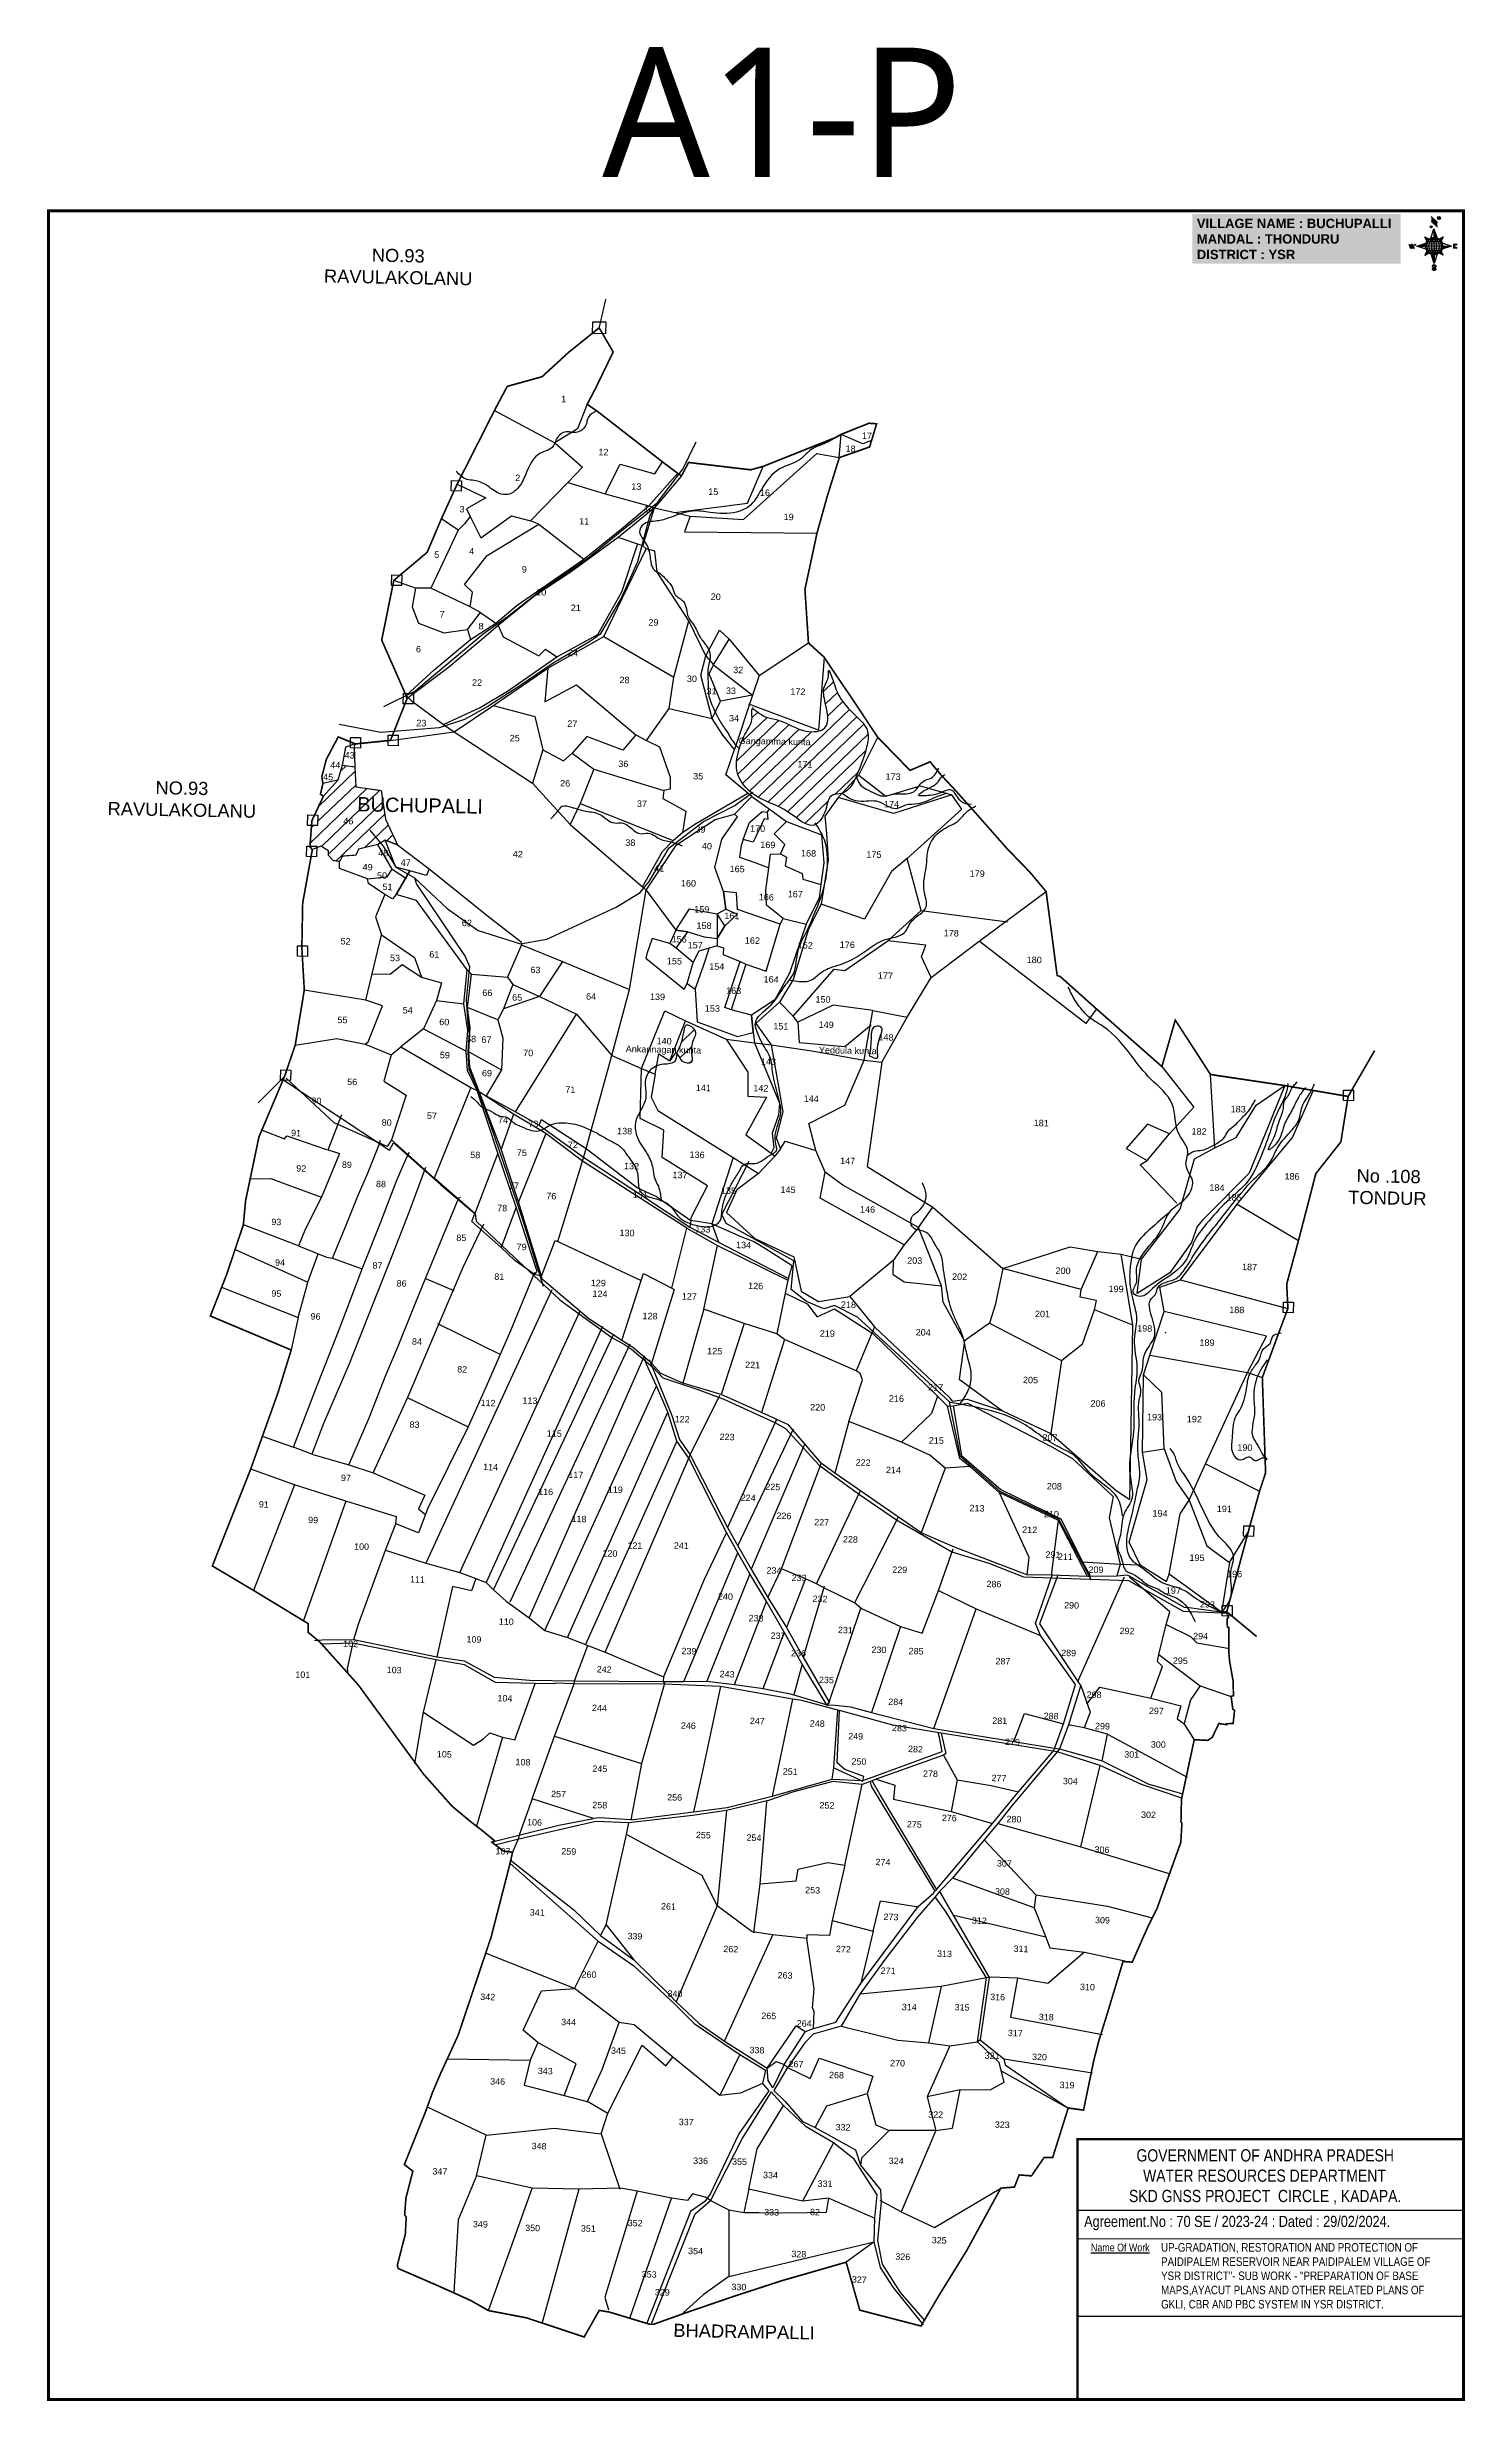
# Model space of a CAD drawing. Header units: inches. Extents: x 203385 to 217778, y 1614706 to 1620457.
# Drawn here: x 203385 to 206848, y 1614706 to 1620457 of the extents above; entities that cross this region are included whole.
import ezdxf
from ezdxf.enums import TextEntityAlignment as Align

# ---------------------------------------------------------------- set-up
doc = ezdxf.new("R2010")
doc.units = ezdxf.units.IN
doc.header["$LTSCALE"] = 15
doc.header["$MEASUREMENT"] = 0
for name, color, linetype in [('BLOCK', 72, 'Continuous'), ('bord', 1, 'Continuous'), ('BOUNDRY STONES', 240, 'Continuous'), ('CADAS', 1, 'Continuous'), ('FRAME 025', 7, 'Continuous'), ('PLOT', 7, 'Continuous'), ('PLOT NOS', 7, 'Continuous'), ('PLOTS', 7, 'Continuous'), ('PLOTS NO', 7, 'Continuous'), ('ROADS', 1, 'Continuous'), ('STREAMS', 4, 'Continuous'), ('TEXT', 1, 'Continuous'), ('TITLEBLOCK', 7, 'Continuous'), ('VILLAGE BOUNADRY', 5, 'Continuous'), ('VILLAGE BOUNDARY', 5, 'Continuous'), ('VILLAGE BOUNDRY', 5, 'Continuous')]:
    doc.layers.add(name, color=color, linetype=linetype)
doc.styles.add('ARIALN', font='ARIALN.TTF')
doc.styles.get("Standard").update_dxf_attribs({"font": 'arial.ttf'})
doc.styles.add('TMS', font='trebuc.ttf')
pattern_1 = [(270.375479083, (-2069700.0438, 9073869.3916), (1.91060089915, 0.0125210085), [])]
pattern_2 = [(0.375479083, (-2069700.0438, 9073869.3916), (-0.0125210085, 1.91060089915), [])]
pattern_3 = [(43.893983, (173863.55, 1904381.154), (-17.407377, 18.0927438), [])]

msp = doc.modelspace()

# ---------------------------------------------------------------- texts
at = {"layer": 'CADAS', "color": 2, "style": 'TMS'}
msp.add_text('A1-P', height=315.69, dxfattribs=at).set_placement((204741.1, 1620139.8, 0.6))
at = {"layer": 'PLOT NOS'}
for s, p in [('90', (204043.1, 1617882.7)), ('80', (204214.7, 1617829.5)), ('91', (203993.3, 1617803.9)), ('92', (204005.8, 1617717.4)), ('89', (204117.3, 1617726.5)), ('88', (204200.6, 1617679.3)), ('93', (203945, 1617586.7)), ('85', (204396.9, 1617547.9)), ('94', (203954.1, 1617487.6)), ('87', (204192, 1617480.1)), ('95', (203945.1, 1617411.7)), ('86', (204250.9, 1617436.6)), ('81', (204489.6, 1617452.9)), ('124', (204735.6, 1617411.1)), ('96', (204040.9, 1617355.9)), ('84', (204288.5, 1617294.4)), ('82', (204398.9, 1617226.6)), ('112', (204462.2, 1617144.5)), ('113', (204564.5, 1617150.2)), ('83', (204282.5, 1617091.6)), ('115', (204624.1, 1617069.9)), ('122', (204936.4, 1617104.9)), ('223', (205045.9, 1617061.5)), ('97', (204115.1, 1616961.3)), ('114', (204468.4, 1616987.9)), ('117', (204676.5, 1616968.8)), ('222', (205378.4, 1616999)), ('91', (203914.4, 1616896.8)), ('116', (204602.9, 1616927.6)), ('119', (204773.1, 1616932.8)), ('224', (205097.6, 1616912.7)), ('225', (205157.7, 1616939.4)), ('99', (204034.9, 1616858.5)), ('118', (204684.3, 1616861.1)), ('226', (205184.8, 1616868.7)), ('227', (205277.1, 1616853.1)), ('100', (204153.2, 1616793.7)), ('120', (204759.8, 1616776.8)), ('121', (204820.9, 1616796.1)), ('241', (204934.2, 1616796)), ('228', (205347.3, 1616811.4)), ('291', (205842, 1616773.9)), ('111', (204289.7, 1616713.4)), ('234', (205160.5, 1616735.2)), ('233', (205222, 1616717.2)), ('229', (205467.7, 1616737)), ('240', (205042.1, 1616671.7)), ('232', (205273.2, 1616665.8)), ('286', (205697.8, 1616702)), ('110', (204506.7, 1616610.3)), ('238', (205116.8, 1616618.7)), ('290', (205887.5, 1616650.1)), ('293', (206219.5, 1616652.6)), ('102', (204126.4, 1616556)), ('109', (204427.7, 1616566.8)), ('237', (205170.6, 1616575.8)), ('231', (205335, 1616589.6)), ('230', (205416.9, 1616541.4)), ('292', (206023.1, 1616587.5)), ('294', (206202.6, 1616574.8)), ('103', (204232.8, 1616492)), ('242', (204745.9, 1616493.5)), ('239', (204952.9, 1616538.2)), ('236', (205220.6, 1616533.2)), ('285', (205507.7, 1616538.1)), ('287', (205719.9, 1616513.6)), ('289', (205880.3, 1616533.7)), ('295', (206153.1, 1616514.8)), ('101', (204009.7, 1616480.6)), ('243', (205046.1, 1616482)), ('235', (205288.8, 1616467.8)), ('298', (205942.5, 1616431.6)), ('104', (204503.4, 1616423.1)), ('244', (204734.2, 1616399.1)), ('284', (205458.1, 1616414.2)), ('281', (205712, 1616368)), ('288', (205837.5, 1616379.6)), ('297', (206094.7, 1616392.2)), ('246', (204951.4, 1616356.2)), ('247', (205119.8, 1616367.4)), ('248', (205266.4, 1616361.3)), ('249', (205360.1, 1616330.3)), ('283', (205467.1, 1616350.2)), ('279', (205743.2, 1616316.4)), ('299', (205963, 1616354.9)), ('300', (206099.3, 1616310.2)), ('105', (204355.4, 1616286.3)), ('108', (204547.4, 1616267)), ('250', (205368.2, 1616268.5)), ('282', (205506.3, 1616298.9)), ('301', (206034.4, 1616285.8)), ('245', (204735.2, 1616250.8)), ('251', (205200.3, 1616243.9)), ('278', (205542.9, 1616238.9)), ('277', (205710.2, 1616228)), ('304', (205884.4, 1616220.5)), ('257', (204634.4, 1616189)), ('258', (204735.1, 1616162)), ('256', (204917.9, 1616180.9)), ('252', (205290, 1616161.5)), ('302', (206075.4, 1616138.4)), ('106', (204575.7, 1616120)), ('255', (204988.1, 1616088.8)), ('254', (205111.7, 1616082.5)), ('275', (205503.5, 1616115.2)), ('276', (205588.8, 1616130.5)), ('280', (205746.8, 1616127.7)), ('107', (204498.6, 1616049.2)), ('259', (204659.3, 1616048.9)), ('274', (205426.9, 1616022.8)), ('306', (205961.8, 1616053.1)), ('307', (205723.4, 1616019.5)), ('261', (204902.8, 1615914.5)), ('253', (205255, 1615954.3)), ('308', (205718.6, 1615950.9)), ('341', (204582.3, 1615899.7)), ('273', (205446.4, 1615888.8)), ('312', (205662.1, 1615879.8)), ('309', (205963, 1615880.9)), ('339', (204820.9, 1615841.8)), ('262', (205055.1, 1615810.3)), ('272', (205330.1, 1615810.3)), ('313', (205577.1, 1615798.8)), ('311', (205764.1, 1615810.8)), ('260', (204708.7, 1615748.1)), ('263', (205187.6, 1615746.1)), ('271', (205439.5, 1615757.2)), ('342', (204461.5, 1615693.4)), ('340', (204918.8, 1615701.3)), ('316', (205706.8, 1615693.1)), ('310', (205926.3, 1615717.6)), ('344', (204659, 1615631.9)), ('265', (205147.9, 1615647.1)), ('264', (205234.2, 1615628.6)), ('314', (205491, 1615668.5)), ('315', (205620, 1615668.1)), ('318', (205825.7, 1615644.3)), ('338', (205119, 1615563.4)), ('317', (205750.2, 1615605.1)), ('343', (204601.9, 1615512.5)), ('345', (204780.7, 1615562)), ('267', (205214.4, 1615529.4)), ('270', (205462.4, 1615531.6)), ('321', (205693.5, 1615549.8)), ('320', (205809.1, 1615546.8)), ('346', (204485.6, 1615486.9)), ('268', (205313.3, 1615502.4)), ('319', (205876.6, 1615478.1)), ('322', (205555.5, 1615406)), ('337', (204946.2, 1615387.7)), ('332', (205329.1, 1615375)), ('323', (205718.3, 1615381.2)), ('348', (204586.7, 1615329)), ('336', (204981.3, 1615293.1)), ('355', (205076.4, 1615291)), ('324', (205459.1, 1615292.7)), ('347', (204344.5, 1615267)), ('334', (205152.1, 1615258.1)), ('331', (205285.4, 1615237)), ('333', (205154.8, 1615167.4)), ('82', (205260.8, 1615167.9)), ('349', (204443.4, 1615138.1)), ('350', (204571.1, 1615129)), ('351', (204707.1, 1615127.7)), ('352', (204821.5, 1615140.9)), ('354', (204969, 1615072.5)), ('328', (205221.3, 1615065.2)), ('326', (205475.2, 1615058.8)), ('325', (205564.2, 1615099.1)), ('353', (204855.8, 1615015.7)), ('327', (205369, 1615002.9)), ('329', (204887.8, 1614971.6)), ('330', (205074.8, 1614984.7))]:
    msp.add_text(s, height=15.62, rotation=358.50558, dxfattribs=at).set_placement(p, align=Align.MIDDLE_CENTER)
at = {"layer": 'PLOTS NO'}
for s, height, p in [('1', 15.8, (204646.9, 1619597.1)), ('18', 15.82, (205347.7, 1619475.6)), ('17', 15.82, (205387.7, 1619507.3)), ('12', 15.82, (204744, 1619467.5)), ('2', 15.8, (204534.6, 1619404.6)), ('13', 15.82, (204824.2, 1619383.2)), ('15', 15.82, (205012.3, 1619370.7)), ('16', 15.82, (205138.5, 1619368.3)), ('3', 15.8, (204398.7, 1619328)), ('14', 15.82, (204854.8, 1619327.8)), ('19', 15.82, (205196.5, 1619309)), ('11', 15.82, (204697.1, 1619298.4)), ('5', 15.8, (204336.7, 1619217)), ('4', 15.8, (204422, 1619225.2)), ('9', 15.8, (204550.9, 1619181)), ('7', 15.8, (204349.9, 1619071.1)), ('10', 15.82, (204592.2, 1619125)), ('21', 15.82, (204676.5, 1619086.9)), ('20', 15.82, (205018.3, 1619114)), ('8', 15.8, (204444.9, 1619042.2)), ('29', 15.82, (204866.1, 1619051.4)), ('6', 15.8, (204292.2, 1618986)), ('24', 15.82, (204669.4, 1618976.7)), ('22', 15.82, (204435.3, 1618904.4)), ('28', 15.82, (204795.4, 1618910.8)), ('30', 15.82, (204960.1, 1618913.6)), ('32', 15.82, (205073.2, 1618935.3)), ('31', 15.82, (205008.1, 1618883.4)), ('33', 15.82, (205055.4, 1618884.4)), ('172', 15.82, (205219, 1618882.3)), ('23', 15.82, (204299.3, 1618805.5)), ('27', 15.82, (204668.1, 1618803.9)), ('34', 15.82, (205063, 1618817.3)), ('43', 15.82, (204124, 1618726.9)), ('25', 15.82, (204527.4, 1618768.6)), ('Gangamma kunta', 15.815, (205162.2, 1618760.7)), ('45', 15.82, (204071.6, 1618673.7)), ('44', 15.82, (204089, 1618702.9)), ('36', 15.82, (204792.6, 1618705.8)), ('35', 15.82, (204975.4, 1618675.6)), ('171', 15.82, (205236.2, 1618704.8)), ('173', 15.82, (205451.5, 1618674.6)), ('26', 15.82, (204650.5, 1618658.4)), ('46', 15.82, (204120.9, 1618566.2)), ('37', 15.82, (204838, 1618608.3)), ('174', 15.82, (205447.7, 1618607.2)), ('38', 15.82, (204809.6, 1618513.3)), ('39', 15.82, (204980.8, 1618545.5)), ('40', 15.82, (204996.8, 1618504.8)), ('170', 15.82, (205120.6, 1618547.8)), ('169', 15.82, (205145.5, 1618507.9)), ('49', 15.82, (204168.1, 1618453.4)), ('48', 15.82, (204206.3, 1618488.2)), ('47', 15.82, (204261.1, 1618464.5)), ('42', 15.82, (204534.9, 1618485.2)), ('41', 15.82, (204880.4, 1618450.8)), ('165', 15.82, (205070.6, 1618449)), ('168', 15.82, (205245.1, 1618487.3)), ('175', 15.82, (205404.7, 1618484.3)), ('50', 15.82, (204203.2, 1618433)), ('51', 15.82, (204216.5, 1618405.2)), ('160', 15.82, (204951.7, 1618414)), ('167', 15.82, (205212.6, 1618387.6)), ('179', 15.82, (205657, 1618437.7)), ('159', 15.82, (204984.2, 1618350.3)), ('161', 15.82, (205057.7, 1618334.5)), ('166', 15.82, (205141.8, 1618380.2)), ('52', 15.82, (204114.2, 1618272.4)), ('62', 15.82, (204410.4, 1618317.1)), ('156', 15.82, (204929.1, 1618277.3)), ('158', 15.82, (204989.7, 1618310.5)), ('162', 15.82, (205107.8, 1618274.2)), ('178', 15.82, (205593.6, 1618292.2)), ('53', 15.82, (204234.9, 1618231.6)), ('61', 15.82, (204330.9, 1618240.4)), ('155', 15.82, (204917.4, 1618223.8)), ('157', 15.82, (204968.2, 1618262.8)), ('154', 15.82, (205020.9, 1618210.6)), ('152', 15.82, (205237, 1618262.6)), ('176', 15.82, (205339.8, 1618263.9)), ('180', 15.82, (205796.2, 1618226.9)), ('63', 15.82, (204577.9, 1618202.4)), ('163', 15.82, (205062.3, 1618151.7)), ('164', 15.82, (205153.5, 1618179.3)), ('177', 15.82, (205432.8, 1618188.4)), ('54', 15.82, (204266, 1618103.8)), ('66', 15.82, (204460.4, 1618146.5)), ('65', 15.82, (204533.2, 1618135.2)), ('64', 15.82, (204713.9, 1618137.6)), ('139', 15.82, (204876.1, 1618136.7)), ('153', 15.82, (205010.2, 1618108.3)), ('150', 15.82, (205280.4, 1618130.4)), ('55', 15.82, (204106.6, 1618080.2)), ('60', 15.82, (204355.3, 1618075.2)), ('151', 15.82, (205177.4, 1618064.7)), ('149', 15.82, (205288.2, 1618068.5)), ('148', 15.82, (205434.2, 1618037.8)), ('59', 15.82, (204356.7, 1617994.3)), ('68', 15.82, (204420.7, 1618033.8)), ('67', 15.82, (204458.2, 1618032.1)), ('70', 15.82, (204560.2, 1617999.6)), ('Ankannagari kunta', 15.815, (204890.6, 1618007.8)), ('140', 15.82, (204892.3, 1618028.4)), ('143', 15.82, (205147.2, 1617978.5)), ('Yeddula kunta', 15.815, (205340.9, 1618005.5)), ('56', 15.82, (204130.3, 1617928.9)), ('69', 15.82, (204459.5, 1617950.2)), ('71', 15.82, (204663.1, 1617909.8)), ('141', 15.82, (204988.2, 1617914.2)), ('142', 15.82, (205128.5, 1617913.4)), ('144', 15.82, (205251.5, 1617887.8)), ('57', 15.82, (204325.1, 1617846.2)), ('74', 15.82, (204498.8, 1617835.6)), ('73', 15.82, (204572.7, 1617826.3)), ('138', 15.82, (204795.8, 1617808.7)), ('181', 15.82, (205813.4, 1617828.4)), ('182', 15.82, (206199, 1617807.9)), ('183', 15.82, (206294.5, 1617862.3)), ('58', 15.82, (204430.9, 1617750.4)), ('75', 15.82, (204544.6, 1617755.8)), ('72', 15.82, (204669.4, 1617775.1)), ('136', 15.82, (204972.8, 1617750.7)), ('132', 15.82, (204812.8, 1617723.2)), ('137', 15.82, (204930.9, 1617701.3)), ('147', 15.82, (205340.6, 1617735.7)), ('186', 15.82, (206426, 1617698.1)), ('77', 15.82, (204525.3, 1617675.3)), ('76', 15.82, (204616.6, 1617649.9)), ('131', 15.82, (204834.3, 1617653.4)), ('135', 15.82, (205049.5, 1617663.1)), ('145', 15.82, (205195, 1617665.3)), ('184', 15.82, (206242.5, 1617670.5)), ('185', 15.82, (206284.3, 1617646.6)), ('78', 15.82, (204496.6, 1617620.6)), ('146', 15.82, (205389.1, 1617617.3)), ('79', 15.82, (204544.2, 1617525.7)), ('130', 15.82, (204801.6, 1617559.8)), ('133', 15.82, (204986.7, 1617569)), ('134', 15.82, (205086.3, 1617530.3)), ('203', 15.82, (205504.4, 1617492.2)), ('200', 15.82, (205866.8, 1617467.4)), ('187', 15.82, (206322.3, 1617476.6)), ('129', 15.82, (204731.5, 1617437.5)), ('127', 15.82, (204953.8, 1617404.7)), ('126', 15.82, (205115.8, 1617430.4)), ('202', 15.82, (205614, 1617452.9)), ('199', 15.82, (205996.3, 1617423.1)), ('128', 15.82, (204857.9, 1617356.8)), ('218', 15.82, (205342.5, 1617384.5)), ('201', 15.82, (205816.5, 1617361.9)), ('188', 15.82, (206291.1, 1617371.8)), ('219', 15.82, (205290.9, 1617314.2)), ('204', 15.82, (205525.1, 1617317)), ('198', 15.82, (206066.2, 1617326.7)), ('189', 15.82, (206218.2, 1617291.9)), ('125', 15.82, (205015.8, 1617271.2)), ('221', 15.82, (205108.5, 1617237.4)), ('217', 15.82, (205555.7, 1617182.6)), ('205', 15.82, (205787.2, 1617200.5)), ('220', 15.82, (205267.3, 1617133.9)), ('216', 15.82, (205459.7, 1617155.3)), ('206', 15.82, (205952, 1617143.1)), ('207', 15.82, (205834.8, 1617060)), ('193', 15.82, (206090.1, 1617109.9)), ('192', 15.82, (206187.5, 1617105)), ('215', 15.82, (205557.2, 1617053)), ('190', 15.82, (206310.8, 1617035.5)), ('214', 15.82, (205452.3, 1616980.7)), ('213', 15.82, (205656.5, 1616887.4)), ('208', 15.82, (205845.5, 1616941)), ('191', 15.82, (206260.7, 1616885.8)), ('212', 15.82, (205785.2, 1616834.7)), ('210', 15.82, (205838.2, 1616872.8)), ('194', 15.82, (206103.6, 1616874.6)), ('211', 15.82, (205872.4, 1616768.7)), ('209', 15.82, (205947.1, 1616737.1)), ('195', 15.82, (206194, 1616766.4)), ('196', 15.82, (206285.7, 1616726.5)), ('197', 15.82, (206136.2, 1616686.2))]:
    msp.add_text(s, height=height, rotation=358.89398, dxfattribs=at).set_placement(p, align=Align.MIDDLE_CENTER)
at = {"layer": 'TEXT'}
msp.add_text('BUCHUPALLI', height=35, rotation=358.89398, dxfattribs=at).set_placement((204142.3, 1618589.9))
at = {"layer": 'TEXT', "char_height": 32, "width": 236.261, "attachment_point": 1, "rotation": 358.89398}
for s, insert in [('\\pi56.24786;NO.93  \\P\\pi-59.67028;RAVULAKOLANU', (204122.3, 1619965.9)), ('\\pi56.24786;NO.93  \\P\\pi-59.67028;RAVULAKOLANU', (203593.9, 1618665)), ('\\pi42.5289;No .108 \\P\\pi23.33108;TONDUR', (206541.4, 1617716.9)), ('  BHADRAMPALLI', (204915.1, 1614895.2))]:
    msp.add_mtext(s, dxfattribs=dict(at, insert=insert))
at = {"layer": 'TITLEBLOCK', "extrusion": (0.000201441, 0.004807, 0.999988), "style": 'ARIALN'}
msp.add_text('%%UName Of Work', height=18.913, rotation=359.99994, dxfattribs=at).set_placement((205934.9, 1615053, 7806.1))
at = {"layer": 'TITLEBLOCK', "extrusion": (0.000201441, 0.004807, 0.999988), "attachment_point": 1, "text_direction": (1, -1e-06, -0.000201), "style": 'ARIALN'}
for s, insert, char_height, width in [('\\pi34.18019;GOVERNMENT OF ANDHRA PRADESH  \\P\\pi50.37781;WATER RESOURCES DEPARTMENT      \\P\\pi15.97184;SKD GNSS PROJECT  CIRCLE , KADAPA.', (206011.8, 1615321.3, -4.3), 29.775, 692.705), ('Agreement.No : 70 SE / 2023-24 : Dated : 29/02/2024.', (205918.2, 1615158.6, -1.2), 27.045, 872.986), ('UP-GRADATION, RESTORATION AND PROTECTION OF PAIDIPALEM RESERVOIR NEAR PAIDIPALEM VILLAGE OF YSR DISTRICT"- SUB WORK - "PREPARATION OF BASE MAPS,AYACUT PLANS AND OTHER RELATED PLANS OF GKLI, CBR AND PBC SYSTEM IN YSR DISTRICT.', (206106.1, 1615091.9, -0.7), 20.804, 671.528)]:
    msp.add_mtext(s, dxfattribs=dict(at, insert=insert, char_height=char_height, width=width))
at = {"layer": 'VILLAGE BOUNADRY', "insert": (206193.5, 1620037.5), "char_height": 22.774, "width": 486.672, "attachment_point": 1, "bg_fill": 1, "box_fill_scale": 1.5, "bg_fill_color": 254, "bg_fill_transparency": 0}
msp.add_mtext('{\\fArial|b1|i0|c0|p34;\\C1;VILLAGE NAME :\\C5; BUCHUPALLI\\P\\C1;MANDAL : \\C5;THONDURU\\P\\C1;DISTRICT : \\C5;YSR}', dxfattribs=at)

# ---------------------------------------------------------------- blocks, each defined once
blk = doc.blocks.new('*X14')
at = {"color": 0, "linetype": 'Continuous'}
for p, q in [((6321.6, 240.5), (6322.3, 241.2)), ((6321.6, 240.3), (6322.3, 241)), ((6321.6, 240.1), (6322.3, 240.8)), ((6321.6, 239.9), (6322.4, 240.7)), ((6321.6, 239.8), (6322.4, 240.6)), ((6321.6, 239.6), (6322.5, 240.5)), ((6321.6, 239.4), (6322.5, 240.3)), ((6321.6, 239.2), (6322.6, 240.2)), ((6321.7, 239.1), (6322.6, 240.1)), ((6321.8, 240.8), (6322.4, 241.4)), ((6321.8, 239), (6322.7, 240)), ((6321.8, 239), (6322.8, 239.9)), ((6321.9, 238.9), (6322.9, 239.8)), ((6322, 238.8), (6323, 239.7)), ((6322.1, 241.3), (6322.4, 241.6)), ((6322.1, 238.7), (6323.1, 239.6)), ((6322.2, 238.6), (6323.1, 239.6)), ((6322.3, 238.5), (6323.2, 239.5)), ((6322.4, 238.5), (6323.3, 239.4)), ((6322.5, 238.4), (6323.4, 239.3)), ((6322.7, 238.4), (6323.6, 239.3)), ((6322.8, 238.3), (6323.7, 239.2)), ((6322.9, 238.3), (6323.8, 239.1)), ((6323.1, 238.2), (6323.9, 239.1)), ((6323.2, 238.2), (6324, 239)), ((6323.3, 238.2), (6324.2, 239)), ((6323.5, 238.1), (6324.3, 238.9)), ((6323.7, 238.1), (6324.4, 238.9)), ((6323.8, 238.1), (6324.6, 238.8)), ((6324.1, 238.2), (6324.7, 238.8)), ((6324.3, 238.3), (6324.9, 238.8)), ((6324.6, 238.3), (6325.1, 238.8)), ((6324.8, 238.4), (6325.2, 238.8)), ((6325.1, 238.5), (6325.4, 238.8)), ((6325.4, 238.6), (6325.6, 238.8))]:
    blk.add_line(p, q, dxfattribs=at)
blk = doc.blocks.new('*X13')
at = {"color": 0, "linetype": 'Continuous'}
for p, q in [((6324.4, 240.3), (6324.5, 240.4)), ((6324.6, 240.3), (6324.8, 240.5)), ((6324.7, 240.2), (6325, 240.5)), ((6324.8, 240.2), (6325.2, 240.6)), ((6325, 240.1), (6325.5, 240.6)), ((6325.1, 240.1), (6325.6, 240.6)), ((6325.2, 240), (6325.8, 240.6)), ((6325.3, 240), (6326, 240.6)), ((6325.4, 239.9), (6326.1, 240.6)), ((6325.5, 239.8), (6326.2, 240.5)), ((6325.6, 239.8), (6326.3, 240.5)), ((6325.7, 239.7), (6326.5, 240.4)), ((6325.9, 239.6), (6326.6, 240.3)), ((6326, 239.5), (6326.7, 240.3)), ((6326, 239.4), (6326.8, 240.2)), ((6326.1, 239.3), (6327, 240.2)), ((6326.2, 239.3), (6327.1, 240.1)), ((6326.3, 239.2), (6327.1, 240)), ((6326.4, 239.1), (6327.2, 239.9)), ((6326.5, 239), (6327.3, 239.8)), ((6326.5, 238.9), (6327.4, 239.7)), ((6326.6, 238.8), (6327.5, 239.6)), ((6326.7, 238.7), (6327.5, 239.5)), ((6326.8, 238.6), (6327.6, 239.4)), ((6326.8, 238.5), (6327.7, 239.3)), ((6326.8, 236.5), (6327.4, 237)), ((6326.9, 238.3), (6327.8, 239.2)), ((6326.9, 238.2), (6327.9, 239.1)), ((6326.9, 236.8), (6327.6, 237.4)), ((6327, 238.1), (6327.8, 239)), ((6327, 237.9), (6327.8, 238.8)), ((6327, 237.8), (6327.8, 238.6)), ((6327, 237.6), (6327.8, 238.4)), ((6327, 237.4), (6327.8, 238.2)), ((6327, 237.3), (6327.8, 238)), ((6327, 237.1), (6327.8, 237.9))]:
    blk.add_line(p, q, dxfattribs=at)
blk = doc.blocks.new('sy')
at = {"layer": 'bord', "extrusion": (0.000169932, 0.004808, 0.999988)}
h = blk.add_hatch(dxfattribs=at)
h.set_pattern_fill('LINE', color=8, scale=15.285135, angle=-89.62452, style=0)
h.set_pattern_definition(pattern_1)
h.paths.add_polyline_path([(-22.9, -0.2, -0.090992), (-21.5, 8), (-45.9, -0.3)])
h = blk.add_hatch(dxfattribs=at)
h.set_pattern_fill('LINE', color=8, scale=15.285135, angle=0.37548, style=0)
h.set_pattern_definition(pattern_2)
h.paths.add_polyline_path([(-0.2, 22.9, -0.090992), (8, 21.5), (-0.3, 45.9)])
h = blk.add_hatch(dxfattribs=at)
h.set_pattern_fill('LINE', color=8, scale=15.285135, angle=-89.62452, style=0)
h.set_pattern_definition(pattern_1)
h.paths.add_polyline_path([(45.9, 0.3), (22.9, 0.2, -0.090992), (21.5, -8)])
h = blk.add_hatch(dxfattribs=at)
h.set_pattern_fill('LINE', color=8, scale=15.285135, angle=0.37548, style=0)
h.set_pattern_definition(pattern_2)
h.paths.add_polyline_path([(0.2, -22.9, -0.090992), (-8, -21.5), (0.3, -45.9)])
for p, q in [((-7.3, 78.3, -0.4), (8.9, 62.3, -0.3)), ((-7.3, 66.2, -0.3), (9, 50.2, -0.2)), ((-66.6, 5, 0), (-62.8, -6.2, 0)), ((-63.4, 5.1, 0), (-59.5, -6.2, 0)), ((-60.2, 5.1, 0), (-56.3, -6.2, 0)), ((-60.2, 5.1, 0), (-56.9, 5.1, 0)), ((-56.9, 5.1, 0), (-53.1, -6.1, 0)), ((-45.9, -0.3, 0), (-21.5, 8, 0)), ((-24.5, 24.2, -0.1), (-13.3, 18.7, -0.1)), ((-24.5, 24.2, -0.1), (-16.3, 16.1, -0.1)), ((-18.8, 13.1, -0.1), (-24.5, 24.2, -0.1)), ((-8.3, 21.4, -0.1), (-0.3, 45.9, -0.2)), ((-0.3, 45.9, -0.2), (8, 21.5, -0.1)), ((-0.3, 45.9, -0.2), (-0.2, 22.9, -0.1)), ((13.1, 18.8, -0.1), (24.2, 24.5, -0.1)), ((24.2, 24.5, -0.1), (16.1, 16.3, -0.1)), ((24.2, 24.5, -0.1), (18.7, 13.3, -0.1)), ((21.4, 8.3, 0), (45.9, 0.3, 0)), ((45.9, 0.3, 0), (21.5, -8, 0)), ((22.9, 0.2, 0), (45.9, 0.3, 0)), ((51.5, 5.7, 0), (51.6, -6.7, 0)), ((55.1, -6.7, 0), (55, 5.7, 0)), ((-45.9, -0.3, 0), (-22.9, -0.2, 0)), ((-21.4, -8.3, 0), (-45.9, -0.3, 0)), ((-24.2, -24.5, 0.1), (-18.7, -13.3, 0.1)), ((-24.2, -24.5, 0.1), (-16.1, -16.3, 0.1)), ((-13.1, -18.8, 0.1), (-24.2, -24.5, 0.1)), ((0.3, -45.9, 0.2), (-8, -21.5, 0.1)), ((0.2, -22.9, 0.1), (0.3, -45.9, 0.2)), ((8.3, -21.4, 0.1), (0.3, -45.9, 0.2)), ((24.5, -24.2, 0.1), (13.3, -18.7, 0.1)), ((24.5, -24.2, 0.1), (16.3, -16.1, 0.1)), ((18.8, -13.1, 0.1), (24.5, -24.2, 0.1))]:
    blk.add_line(p, q, dxfattribs=at)
at = {"layer": 'bord', "color": 8, "linetype": 'ByBlock', "extrusion": (0.000169932, 0.004808, 0.999988)}
for p, q in [((22.9, 0.2, 0), (-22.9, -0.2, 0)), ((22.2, 5.9, 0), (-22.2, 5.6, 0)), ((19.8, 11.6, -0.1), (-19.9, 11.3, -0.1)), ((15.1, 17.3, -0.1), (-15.3, 17.1, -0.1)), ((-0.2, 22.9, -0.1), (0.2, -22.9, 0.1)), ((22.2, -5.6, 0), (-22.2, -5.9, 0)), ((19.9, -11.3, 0.1), (-19.8, -11.6, 0.1)), ((15.3, -17.1, 0.1), (-15.1, -17.3, 0.1))]:
    blk.add_line(p, q, dxfattribs=at)
at = {"layer": 'bord', "extrusion": (0.000169932, 0.004808, 0.999988)}
for points, const_width in [([(-7.2, 54.1), (-7.3, 78.3)], 0.291), ([(9, 50.2), (8.8, 74.4)], 0.291), ([(-67.7, 5), (-63.4, 5.1)], 0.116), ([(-59.5, -6.2), (-58.5, 0.3)], 0.116), ([(-53.1, -6.1), (-51.6, 3.5)], 0.116), ([(49.7, 5.7), (58.6, 5.7)], 0.128), ([(55.1, 0.4), (56.8, 0.4)], 0.128), ([(-59.5, -6.2), (-64.4, -6.2)], 0.116), ([(-56.3, -6.2), (-51.5, -6.1)], 0.116), ([(58.7, -6.7), (49.8, -6.8)], 0.128)]:
    blk.add_lwpolyline(points, dxfattribs=dict(at, const_width=const_width))
for points, const_width in [([(11.3, 75.7, 1), (14.4, 73.1, 1)], 4.03), ([(-50.6, 4.1, 1), (-49.3, 3, 1)], 1.61), ([(-8.6, 52.2, 1), (-6.6, 50.5, 1)], 2.69), ([(57.9, 4.5, 1), (59.3, 3.4, 1)], 1.77), ([(-1.6, -61.3, 1), (-3.1, -60.1, 1)], 2), ([(4.4, -53.7, 1), (2.9, -52.5, 1)], 2), ([(58, -4.4, 1), (59.3, -5.5, 1)], 1.77)]:
    blk.add_lwpolyline(points, format="xyb", close=True, dxfattribs=dict(at, const_width=const_width))
for points in [[(-3.7, -62.2), (-2.4, -63.4), (-0.4, -63.9), (2.3, -63.8), (4.2, -63.1), (5.5, -61.6), (5.4, -60.2), (4.6, -58.9), (4, -58.4), (2.3, -57.6), (-1.3, -56.6), (-2.8, -55.9), (-3.4, -55.4), (-4.2, -54), (-4.2, -52.1), (-3, -50.7), (-1.2, -50), (1.8, -49.8), (3.8, -50.5), (4.8, -51.6)], [(-1.3, -56.6), (-2.1, -55.5), (-2.4, -54.3), (-2.5, -52.5), (-2.2, -51.6), (-1.4, -50.5), (-0.2, -49.9)], [(2.3, -63.8), (3.3, -62.7), (3.6, -61.4), (3.4, -60.2), (2.6, -58.6), (1.1, -57.3)]]:
    blk.add_lwpolyline(points, dxfattribs=at)
for centre, radius in [((12.8, 74.4), 4.03), ((-49.9, 3.5), 1.61), ((0, 0), 22.9), ((-7.6, 51.3), 2.69), ((58.6, 3.9), 1.77), ((-2.3, -60.7), 2), ((3.7, -53.1), 2), ((58.6, -4.9), 1.77)]:
    blk.add_circle(centre, radius, dxfattribs=at)
at = {"layer": 'bord', "color": 8, "linetype": 'ByBlock', "extrusion": (0.000169932, 0.004808, 0.999988)}
for centre, radius, start, end in [((3.1, 0), 23.1, 98.00373, 262.74743), ((11.2, 0.1), 25.5, 116.36481, 244.38634), ((33.1, 0.2), 40.3, 145.66753, 215.08363), ((-11.2, -0.1), 25.5, 296.36481, 64.38634), ((-33.1, -0.2), 40.3, 325.66753, 35.08363), ((-3.1, 0), 23.1, 278.00373, 82.74743)]:
    blk.add_arc(centre, radius, start, end, dxfattribs=at)
at = {"layer": 'bord', "extrusion": (0.000169932, 0.004808, 0.999988)}
for points in [[(-7.3, 78.3), (8.9, 62.3), (-7.3, 66.2), (9, 50.2)], [(-66.6, 5), (-63.4, 5.1), (-62.8, -6.2), (-59.5, -6.2)], [(-60.2, 5.1), (-56.9, 5.1), (-56.3, -6.2), (-53.1, -6.1)], [(55, 5.7), (55.1, -6.7), (51.5, 5.7), (51.6, -6.7)]]:
    blk.add_solid(points, dxfattribs=at)
at = {"layer": 'bord', "extrusion": (0.000169932, 0.004808, 0.999988), "xscale": 1.444935456737715, "yscale": 1.444935456737715, "zscale": 1.444935456737715, "rotation": 141.1624086003328}
for name, p in [('*X13', (7334.5, -5516.8)), ('*X14', (7337.2, -5520.6))]:
    blk.add_blockref(name, p, dxfattribs=at)
blk = doc.blocks.new('CIRCLE-BOX')
for p, q in [((-0.5, 0), (0.5, 0)), ((0, 0.5), (0, -0.5))]:
    blk.add_line(p, q)
blk.add_circle((0, 0), 0.2)

# ---------------------------------------------------------------- hatches: boundary and pattern name
at = {"layer": 'PLOT'}
h = msp.add_hatch(dxfattribs=at)
h.set_pattern_fill('ANSI31', color=11, scale=7.907734, angle=-1.10602)
h.set_pattern_definition(pattern_3)
h.paths.add_polyline_path([(204139, 1618649.3), (204137.1, 1618698.6), (204105.8, 1618702.2), (204095.6, 1618666), (204060.2, 1618626.9), (204038.2, 1618580.6), (204046.2, 1618580.4), (204045.7, 1618554.9), (204031, 1618555.2), (204027.3, 1618504.8), (204043.6, 1618504.5), (204043.6, 1618500.4), (204053.7, 1618504.4), (204072.3, 1618493.4), (204072.1, 1618482.2), (204083.5, 1618469.3), (204099.7, 1618466.9), (204107, 1618480.1), (204139.5, 1618482.4), (204145.7, 1618497.4), (204192.7, 1618508.7), (204210.6, 1618519.3), (204241.3, 1618507.8), (204211.5, 1618570.6), (204201.1, 1618641)])
h.paths.add_polyline_path([(204104.3, 1618554.3), (204136.9, 1618553.7), (204137.4, 1618577.9), (204104.8, 1618578.5)], flags=24)
h.paths.add_polyline_path([(204133.1, 1618580.4), (204458.1, 1618574.1), (204459.2, 1618628.4), (204134.1, 1618634.7)], flags=9)
at = {"layer": 'STREAMS'}
h = msp.add_hatch(dxfattribs=at)
h.set_pattern_fill('ANSI31', color=256, scale=7.907734, angle=-1.10602)
h.set_pattern_definition(pattern_3)
edge = h.paths.add_edge_path()
edge.add_spline(control_points=[(205109.1, 1618843.6), (205108.8, 1618843.1), (205103.7, 1618836.4), (205112, 1618812.1), (205089.2, 1618780.7), (205072.3, 1618737.4), (205062.9, 1618677.8), (205117.2, 1618616.8), (205187.2, 1618603.4), (205256.4, 1618535.3), (205289.5, 1618590.4), (205294.4, 1618633.3), (205318.9, 1618631.8), (205326.7, 1618633.9), (205327.4, 1618634.1)], knot_values=[1285.213998, 1285.213998, 1285.213998, 1285.213998, 1288.323416, 1332.952766, 1406.43306, 1495.677748, 1602.930418, 1727.112934, 1905.715937, 2041.458191, 2130.728794, 2204.374216, 2246.130806, 2250.296377, 2250.296377, 2250.296377, 2250.296377], degree=3, periodic=0)
edge.add_line((205327.4, 1618634.1), (205358.4, 1618668))
edge.add_spline(control_points=[(205358.4, 1618668), (205360.9, 1618673.5), (205372.3, 1618701.5), (205385.7, 1618735.7), (205395.5, 1618792), (205355.4, 1618826.2), (205318.5, 1618867.1), (205309.5, 1618896.1), (205292.1, 1618944.7), (205295.5, 1618912.5), (205277.5, 1618892.5), (205287.1, 1618848.8), (205301.4, 1618786.7), (205225.2, 1618780), (205187.9, 1618812.1), (205138.6, 1618817.5), (205119.5, 1618833), (205108.2, 1618842.2)], knot_values=[0, 0, 0, 0, 30.852721, 155.308376, 228.947537, 327.345588, 432.822693, 519.723535, 567.368905, 594.026928, 645.029327, 722.895771, 836.438512, 925.111517, 1060.845992, 1116.288843, 1197.530927, 1197.530927, 1197.530927, 1197.530927], degree=3, periodic=0)
h.paths.add_polyline_path([(205213.6, 1618693.4), (205258.4, 1618692.5), (205258.8, 1618716.3), (205214, 1618717.2)], flags=24)
h = msp.add_hatch(dxfattribs=at)
h.set_pattern_fill('ANSI31', color=256, scale=7.907734, angle=-1.10602)
h.set_pattern_definition(pattern_3)
edge = h.paths.add_edge_path()
edge.add_spline(control_points=[(204906.5, 1617979.9), (204912.7, 1617990.2), (204924.8, 1618009.9), (204931.4, 1617974.7), (204965.5, 1617972), (204958.1, 1617997.9), (204959.3, 1618014.6), (204961.7, 1618030.8), (204972.3, 1618045.2), (204964.4, 1618061.2), (204944.9, 1618074), (204939.7, 1618048), (204936.1, 1618026.5), (204927.7, 1618008.4), (204923.3, 1617998.9)], knot_values=[0, 0, 0, 0, 3.20024, 6.128719, 8.989532, 11.66859, 13.737227, 15.745855, 17.78645, 19.835546, 22.082434, 24.015935, 27.474416, 31.359857, 31.359857, 31.359857, 31.359857], degree=3, periodic=0)
edge.add_spline(control_points=[(204923.3, 1617998.9), (204922.7, 1617990.7), (204921.8, 1617976.8), (204902.1, 1617972.1), (204887.7, 1617972.2), (204877.8, 1617969.4), (204873.8, 1617967.7)], knot_values=[0, 0, 0, 0, 2.753198, 4.638273, 6.801257, 8.394547, 8.394547, 8.394547, 8.394547], degree=3, periodic=0)

# ---------------------------------------------------------------- linework, layer by layer
at = {"layer": 'BOUNDRY STONES'}
for points in [[(204717.8, 1619786), (204749.6, 1619785.4), (204749, 1619756.4), (204717.3, 1619757)], [(204372.9, 1619398), (204397.3, 1619397.5), (204396.8, 1619372), (204372.4, 1619372.4)], [(204227, 1619167.4), (204251.4, 1619166.9), (204250.9, 1619141.4), (204226.5, 1619141.8)], [(204255.7, 1618878.3), (204280.2, 1618877.8), (204279.7, 1618852.3), (204255.2, 1618852.8)], [(204126.3, 1618770.5), (204150.8, 1618770), (204150.3, 1618744.5), (204125.8, 1618745)], [(204218.3, 1618776), (204242.7, 1618775.6), (204242.2, 1618750), (204217.8, 1618750.5)], [(204021.8, 1618580.9), (204046.2, 1618580.4), (204045.7, 1618554.9), (204021.3, 1618555.4)], [(204019.2, 1618504.9), (204043.6, 1618504.5), (204043.2, 1618479), (204018.7, 1618479.4)], [(203997, 1618261.4), (204021.4, 1618260.9), (204020.9, 1618235.4), (203996.5, 1618235.8)], [(203955.8, 1617958.3), (203980.3, 1617957.8), (203979.8, 1617932.3), (203955.3, 1617932.8)], [(206552, 1617908.8), (206576.5, 1617908.3), (206576, 1617882.8), (206551.6, 1617883.2)], [(206404.9, 1617390.9), (206429.4, 1617390.5), (206428.9, 1617364.9), (206404.4, 1617365.4)], [(206308, 1616844.3), (206332.5, 1616843.9), (206332, 1616818.3), (206307.5, 1616818.8)], [(206255.6, 1616649.8), (206280, 1616649.3), (206279.5, 1616623.8), (206255.1, 1616624.3)]]:
    msp.add_lwpolyline(points, close=True, dxfattribs=at)
at = {"layer": 'FRAME 025', "lineweight": -3}
for points, elevation in [([(205904.7, 1615172.1), (206847.9, 1615172.1)], 0.3), ([(205904.7, 1615102.8), (206846.5, 1615103.4)], 3.7), ([(205904.6, 1614913.9), (206847.6, 1614913.4)], 4.6)]:
    msp.add_lwpolyline(points, dxfattribs=dict(at, elevation=elevation))
at = {"layer": 'PLOT'}
for points in [[(204477.7, 1619568.8), (204625.3, 1619490.4), (204693.1, 1619430.5), (204657.4, 1619392.8)], [(204704.3, 1619584.2), (204681, 1619524.6), (204625.3, 1619490.4)], [(204918.4, 1619319.6), (204955.8, 1619311.2), (205086.2, 1619303.1), (205265.6, 1619463.8), (205320.2, 1619453.9), (205324.8, 1619510.8)], [(205399, 1619495.9), (205377.3, 1619488), (205324.8, 1619510.8)], [(204386.5, 1619388.7), (204457, 1619355.7), (204409.2, 1619328.9), (204418.6, 1619310.1), (204444.4, 1619258.3), (204519.3, 1619311.7), (204565.5, 1619299.1), (204657.4, 1619392.8), (204748.1, 1619365.2), (204784.6, 1619437.8), (204869.4, 1619414.1), (204888.5, 1619443.3)], [(204748.1, 1619365.2), (204854.7, 1619335.9), (204868.8, 1619331.6), (204918.4, 1619319.6), (205096.1, 1619343), (205134.2, 1619432.5)], [(204262, 1618872.6), (204330.2, 1618935.5), (204419.1, 1619009.5), (204481.5, 1619049.2), (204533.5, 1619093.3), (204696.4, 1619205.8), (204787.9, 1619279.6), (204854.7, 1619335.9), (204925.4, 1619415.6)], [(204934.8, 1619409.4), (204868.8, 1619331.6), (204779.9, 1619258.9), (204663, 1619173.3), (204577.5, 1619117.4), (204487, 1619043.4), (204451.6, 1619013.4), (204365.9, 1618941.2), (204264, 1618864.5)], [(204418.6, 1619310.1), (204404.9, 1619292), (204389.3, 1619277), (204348.1, 1619304.2)], [(204840.5, 1619238.2), (204868.8, 1619331.6)], [(204955.8, 1619311.2), (204942.1, 1619273), (205265.6, 1619269.3)], [(204223.8, 1618763.2), (204379, 1618783.8), (204476.3, 1618848.9), (204608.5, 1618939.7), (204745.2, 1619017), (204848, 1619231.4), (204840.5, 1619238.2), (204779.9, 1619258.9)], [(204389.3, 1619277), (204344.4, 1619181.5), (204322.3, 1619134.6), (204285.1, 1619135), (204231.9, 1619154)], [(204418.3, 1619089.4), (204423.9, 1619125.3), (204404.5, 1619143.8), (204459.7, 1619214.8), (204585.8, 1619291.6), (204565.5, 1619299.1)], [(204585.8, 1619291.6), (204696.4, 1619205.8)], [(204353.3, 1618802.2), (204442.5, 1618843.2), (204509.8, 1618883.4), (204630.5, 1618966.9), (204730, 1619021.4), (204788.7, 1619126.4), (204827.7, 1619244.2)], [(204593.1, 1617453.9), (204625.7, 1617541), (204632.8, 1617539.3), (204692.5, 1617735.4), (204701.8, 1617766.2), (204764.7, 1617993), (204808, 1618154.7), (204848.3, 1618397.6), (204922.1, 1618508.2), (205017.3, 1618569.8), (205064.3, 1618583.1), (205106.7, 1618626.1), (205096.9, 1618633.9), (205043.3, 1618679.2), (205064.2, 1618740.8), (205035.3, 1618775.8), (205009.6, 1618816.4), (204982.2, 1618922.6), (204994.3, 1618969.4), (204952.8, 1619055.6), (204875.1, 1619174.2), (204869.5, 1619225.6), (204848, 1619231.4)], [(204285.1, 1619135), (204277, 1619089.6), (204292.5, 1619049.2), (204354.2, 1619025.6), (204412.3, 1619033.9), (204419.1, 1619009.5)], [(204412.3, 1619033.9), (204443.7, 1619075.6), (204418.3, 1619089.4), (204322.3, 1619134.6)], [(204443.7, 1619075.6), (204481.5, 1619049.2)], [(204487, 1619043.4), (204498.9, 1619016.3), (204586, 1618969.9), (204602.5, 1618986), (204630.5, 1618966.9)], [(204823.2, 1618776.4), (204849.5, 1618762.6), (204904.2, 1618840.8), (204915.6, 1618917.5), (204952.8, 1619055.6)], [(204994.3, 1618969.4), (205027.4, 1619032.2), (205051.5, 1619010.1), (205124.6, 1618921.3), (205244.8, 1619001.1)], [(204745.2, 1619017), (204915.6, 1618917.5)], [(204904.2, 1618840.8), (205009.6, 1618816.4), (205030.1, 1618859), (205002.2, 1618925.7), (205013, 1618948), (205051.5, 1619010.1)], [(204994.3, 1618969.4), (205013, 1618948), (205108.2, 1618873.3), (205030.1, 1618859)], [(205283, 1618966.5), (205269.2, 1618788.5), (205099.2, 1618851.9)], [(204608.5, 1618939.7), (204600.7, 1618857.4), (204678.6, 1618898.8), (204823.2, 1618776.4), (204791.7, 1618739), (204703.1, 1618772.6), (204667.6, 1618732)], [(205124.6, 1618921.3), (205108.2, 1618873.3), (205064.2, 1618740.8)], [(204262, 1618872.6), (204274.6, 1618860.3), (204353.3, 1618802.2), (204379, 1618783.8), (204570.8, 1618658.8), (204662.5, 1618558), (204839.6, 1618405.4), (204848.3, 1618397.6)], [(204474.6, 1618848.7), (204576.6, 1618821.7), (204595.9, 1618740.2), (204646.4, 1618713.2), (204667.6, 1618732), (204720.4, 1618692.5), (204891.3, 1618640.5), (204889.4, 1618621.3), (204945.5, 1618590.1), (204937.2, 1618537.2)], [(204138.1, 1618754.4), (204114.3, 1618746.2), (204105.8, 1618702.2), (204095.6, 1618666), (204060.2, 1618626.9)], [(204138.1, 1618754.4), (204134.8, 1618748.1), (204137.1, 1618698.6), (204139, 1618649.3), (204201.1, 1618641), (204211.5, 1618570.6), (204241.3, 1618507.8), (204318.1, 1618449.7), (204464.2, 1618332.1), (204543, 1618270.9), (204543.5, 1618263.7), (204644.3, 1618222.6), (204808, 1618154.7)], [(204595.9, 1618740.2), (204570.8, 1618658.8)], [(204849.5, 1618762.6), (204880.8, 1618747.5), (204907.3, 1618672.9), (204906.8, 1618643.8), (204891.3, 1618640.5)], [(205317.5, 1618623.2), (205367.8, 1618678.4), (205414.1, 1618770.6)], [(204105.8, 1618702.2), (204137.1, 1618698.6)], [(204720.4, 1618692.5), (204687.3, 1618608.9), (204662.5, 1618558)], [(205367.8, 1618678.4), (205433.9, 1618626.6), (205517.5, 1618652.3), (205595.1, 1618629.9)], [(204095.6, 1618666), (204058.8, 1618657.6)], [(204839.6, 1618405.4), (204888.4, 1618492), (204914.1, 1618518.8), (204938, 1618539.1), (204971.3, 1618560.5), (205096.9, 1618633.9)], [(205106.7, 1618626.1), (205148.6, 1618595.8), (205191.1, 1618565.1), (205276.4, 1618532.3), (205282.2, 1618464.3), (205274.7, 1618411.4), (205271.2, 1618378.4), (205239.4, 1618314), (205198.8, 1618194.6), (205162.8, 1618129.1), (205106, 1618091.9), (205109.7, 1618049.1), (205113.1, 1618024), (205174.3, 1617877.2), (205171.8, 1617847.9), (205156.5, 1617803.5), (205159.9, 1617767.4), (205153.3, 1617754.7), (205162.5, 1617747.4), (205123, 1617704.9), (205070.1, 1617665.1), (205044.5, 1617609.5), (205113.8, 1617546.4), (205208.8, 1617501.7), (205226.8, 1617417.4), (205269.5, 1617392.7), (205346, 1617404.7), (205406.2, 1617330.7), (205509.3, 1617232.7), (205588.3, 1617158.9), (205596.2, 1617149.1), (205632.1, 1617153.4), (205719.1, 1617125.4), (205836.8, 1617069.5), (205996.1, 1616930.7), (206030.2, 1616908.4), (206032.3, 1617040), (206036.9, 1617334.4), (206008.8, 1617507.9), (206058.6, 1617495.6), (206152.4, 1617618.1), (206187.7, 1617741.1), (206237.3, 1617767.8), (206226.9, 1617946.9)], [(205485.6, 1618474.5), (205619.1, 1618595.3), (205595.1, 1618629.9), (205452.4, 1618584.6), (205317.5, 1618623.2), (205284.8, 1618578.3)], [(204687.3, 1618608.9), (204914.1, 1618518.8)], [(204950.4, 1618295.1), (204989.7, 1618283.2), (205021.8, 1618279.5), (205021.5, 1618261.1), (205036.9, 1618256.3), (205036.6, 1618240.4), (205078.2, 1618222.8), (205091.9, 1618216.1), (205141.2, 1618199.5), (205175.5, 1618314.4), (205182.7, 1618327.7), (205142.6, 1618360.5), (205140.4, 1618396.9), (205148.2, 1618451.5), (205152.2, 1618485.4), (205176.9, 1618486.1), (205187.2, 1618508.5), (205160.8, 1618535.1), (205191.1, 1618565.1)], [(205175.5, 1618314.4), (205071.8, 1618349.6), (205068.9, 1618390.7), (205037.1, 1618394.3), (205016.2, 1618452.3), (205032.8, 1618521.7), (205071.2, 1618576.1), (205071.2, 1618576.1), (205064.3, 1618583.1)], [(205148.6, 1618595.8), (205143.7, 1618587.6), (205145.5, 1618570.1), (205136.4, 1618571.5), (205109.9, 1618514.3), (205085.4, 1618520.8), (205100.8, 1618562.3), (205131.9, 1618589), (205143.7, 1618587.6)], [(205284.8, 1618578.3), (205288.7, 1618535.3), (205293.2, 1618471), (205276.1, 1618363.4), (205244.9, 1618301.6), (205207.7, 1618178.6), (205173.7, 1618123.3), (205116.6, 1618071.3), (205153.6, 1618019.5), (205178.3, 1617880.1), (205182.5, 1617855.9), (205165.8, 1617792), (205176.1, 1617765.1), (205162.5, 1617747.4)], [(204575.9, 1617458.4), (204575.9, 1617458.4), (204582.1, 1617465.4), (204530.8, 1617623.2), (204486, 1617754.9), (204435.4, 1617907.8), (204412.2, 1617956.6), (204409, 1618003.8), (204413, 1618054.3), (204402.6, 1618119.5), (204411.3, 1618202.6), (204287, 1618371.7), (204238.1, 1618386.9), (204228.7, 1618376.4), (204210.1, 1618386.9), (204170.3, 1618413.8), (204168, 1618425), (204098.9, 1618450.2), (204099.7, 1618466.9), (204083.5, 1618469.3), (204072.1, 1618482.2), (204072.3, 1618493.4), (204053.7, 1618504.4), (204033, 1618496.3)], [(204318.1, 1618449.7), (204311.7, 1618432.8), (204271.5, 1618444.1), (204238.1, 1618386.9), (204271.5, 1618444.1), (204237.3, 1618453.8), (204210.6, 1618519.3), (204241.3, 1618507.8), (204210.6, 1618519.3), (204192.7, 1618508.7), (204145.7, 1618497.4), (204139.5, 1618482.4), (204107, 1618480.1), (204099.7, 1618466.9)], [(204168, 1618425), (204216, 1618430), (204228.2, 1618448.3), (204192.7, 1618508.7)], [(205085.4, 1618520.8), (205080.8, 1618506), (205076.6, 1618478.1), (205115.9, 1618463.6), (205148.2, 1618451.5)], [(204228.2, 1618448.3), (204263.1, 1618425.7)], [(205176.9, 1618486.1), (205191.1, 1618477.5), (205188.3, 1618456.7), (205229.2, 1618437.8), (205230.8, 1618424.3), (205274.7, 1618411.4)], [(205207.1, 1618089.7), (205307.8, 1618204.3), (205334, 1618200.8), (205438.6, 1618273.6), (205520.5, 1618347.7), (205485.6, 1618474.5), (205447.7, 1618443.2), (205381.9, 1618326.2), (205276.1, 1618363.4)], [(204421.9, 1618191.9), (204509.3, 1618185), (204522.3, 1618166.5), (204587.6, 1618137.2), (204678.1, 1618094.4), (204764.7, 1617993), (204837.1, 1617961.6), (204893.6, 1618102.3), (204944.8, 1618078.3), (205044.1, 1618033.1), (205113.1, 1618024), (205153.6, 1618019.5), (205252.8, 1618005.1), (205381.2, 1617982.3), (205424.3, 1617976.8), (205486, 1618086.7), (205544.2, 1618184), (205661.4, 1618272.7), (205825.3, 1618393.8)], [(204848.3, 1618397.6), (204920.5, 1618299.9), (204906.3, 1618267.1), (204863.4, 1618278.9), (204849.6, 1618241.8), (204847.9, 1618231.1), (204940.8, 1618155.2), (204948.2, 1618169.6), (204963.3, 1618220.7), (204922, 1618255.8), (204906.3, 1618267.1)], [(204920.5, 1618299.9), (204950.4, 1618295.1), (204920.5, 1618299.9), (204954.2, 1618352), (205022.1, 1618339.6), (205042.6, 1618350.9), (205037.1, 1618394.3), (205042.6, 1618350.9), (205071.3, 1618338.7), (205040.6, 1618309.8), (205021.8, 1618279.5), (205040.6, 1618309.8), (205022.1, 1618339.6), (205021.5, 1618261.1), (204977.4, 1618248.4), (204963.3, 1618220.7), (204977.4, 1618248.4)], [(204210.1, 1618386.9), (204187.6, 1618331.9), (204201.6, 1618288.1), (204282.4, 1618232.8), (204299.8, 1618184.7), (204348.2, 1618170.6), (204336.5, 1618127.9), (204402.6, 1618119.5)], [(205520.5, 1618347.7), (205731, 1618319.8)], [(204163.3, 1618128.5), (204179, 1618193.1), (204201.6, 1618288.1)], [(204922, 1618255.8), (204950.4, 1618295.1)], [(205182.7, 1618327.7), (205239.4, 1618314)], [(204644.3, 1618222.6), (204587.6, 1618137.2), (204500.1, 1618107.3)], [(204543.5, 1618263.7), (204509.3, 1618185)], [(204948.2, 1618169.6), (204968.2, 1618155.3), (204987.7, 1618210.2), (205003.4, 1618257.1)], [(204968.2, 1618155.3), (204972.8, 1618075.8), (205071.6, 1618039.5), (205109.7, 1618049.1), (205106, 1618091.9), (205055.7, 1618104.9), (205040.5, 1618110.7), (205078.2, 1618222.8), (205091.9, 1618216.1), (205055.7, 1618104.9)], [(205544.2, 1618184), (205521.3, 1618234.6), (205531.2, 1618263.2), (205438.6, 1618273.6)], [(205948, 1618107.4), (205922.7, 1618071.6), (205661.4, 1618272.7)], [(204179, 1618193.1), (204223, 1618192.2), (204252.5, 1618215.7), (204299.8, 1618184.7)], [(204593.1, 1617453.9), (204536.7, 1617635.5), (204494.4, 1617764.6), (204418, 1617965.2), (204415.1, 1618002.1), (204418.8, 1618061), (204411.7, 1618110.9), (204421.9, 1618191.9), (204411.3, 1618202.6)], [(204522.3, 1618166.5), (204500.1, 1618107.3), (204485.8, 1618080.6), (204498.6, 1618035.8), (204495.3, 1617958.3), (204457.8, 1617894.6)], [(204162.2, 1618021.1), (204169.2, 1618026.7), (204204.5, 1618114.8), (204163.3, 1618128.5), (204013.3, 1618153.3)], [(204336.5, 1618127.9), (204304.3, 1618058.2), (204249.5, 1618014.5)], [(204485.8, 1618080.6), (204411.7, 1618110.9)], [(205513.2, 1617573.1), (205329.1, 1617676.7), (205286, 1617708.4), (205262.5, 1617761), (205245.7, 1617827.2), (205333.5, 1617872), (205381.2, 1617982.3), (205402, 1618102.9), (205305, 1618116.4), (205219.1, 1618074.9), (205207.1, 1618089.7), (205173.7, 1618123.3)], [(205402, 1618102.9), (205486, 1618086.7)], [(204304.3, 1618058.2), (204409, 1618003.8)], [(204528.9, 1617855.7), (204678.1, 1618094.4)], [(204587.1, 1617823.3), (204592.8, 1617837.3), (204701.8, 1617766.2), (204827, 1617669.9), (204873.8, 1617648.9), (204957.6, 1617590.5), (204958.9, 1617599.1), (204998, 1617675.1), (204887.6, 1617744.5), (204891.9, 1617811.2), (204833.8, 1617839.8), (204837.1, 1617961.6), (204870.1, 1617947.7), (204879.3, 1617997.4), (204906.5, 1617979.9), (204944.8, 1618078.3)], [(205219.1, 1618074.9), (205222.5, 1618025.3), (205333.5, 1618015.2), (205397.8, 1618068)], [(203991.1, 1618018.6), (204092.4, 1618034.6), (204162.2, 1618021.1), (204225.2, 1617995.1), (204249.5, 1618014.5), (204419.7, 1617915.2), (204435.4, 1617907.8), (204442.8, 1617903.3), (204457.8, 1617894.6), (204528.9, 1617855.7), (204587.1, 1617823.3), (204695.4, 1617744.8), (204834.3, 1617653.4), (204955.2, 1617573.7), (205025.2, 1617537.5), (205196.2, 1617448.5), (205194.5, 1617444.5), (205188, 1617412.9), (205241.5, 1617386.5), (205265.9, 1617354.6), (205308.7, 1617374.1), (205402.2, 1617313.8), (205560.3, 1617161.2), (205584.3, 1617136.9), (205597.9, 1617137.6), (205633.3, 1617144.2), (205839.1, 1617037.5), (205889.4, 1617008.6), (205988.9, 1616915.8), (205979.3, 1616863.9), (206006.4, 1616750.3), (205997.8, 1616721.1)], [(204225.2, 1617995.1), (204207.5, 1617930.5), (204261.9, 1617896.8), (204226.5, 1617787.5)], [(204415.1, 1618002.1), (204495.3, 1617958.3)], [(205044.1, 1618033.1), (205097, 1617952.3), (205096.5, 1617894), (205141.9, 1617891.2), (205091.6, 1617799.5), (205153.3, 1617754.7)], [(204870.1, 1617947.7), (204860.7, 1617891.6), (204876.7, 1617858.6), (205060.7, 1617743.9), (205123, 1617704.9)], [(205424.3, 1617976.8), (205387.9, 1617722), (205548.7, 1617622.7), (205719.2, 1617472.9), (205883.8, 1617526.2), (205951.4, 1617514.1), (206008.8, 1617507.9)], [(206108.1, 1617966.3), (206185.9, 1617866.9), (206126.5, 1617802.3), (206073.3, 1617825.4), (206021, 1617765.9), (206072.2, 1617736.4), (206126.5, 1617802.3)], [(204419.7, 1617915.2), (204330.7, 1617693.6)], [(204632.8, 1617539.3), (204836, 1617444), (204841.5, 1617460.8), (204911.2, 1617424.6), (204947.6, 1617571.2), (204692.5, 1617735.4), (204603, 1617802.6), (204524.5, 1617849.7), (204442.8, 1617903.3)], [(206006.4, 1616750.3), (206055.3, 1616749.3), (206028.1, 1616804.7), (206071.8, 1616957.4), (206061, 1617024.3), (206063.1, 1617213), (206078.8, 1617261.2), (206113.8, 1617368.1), (206102.8, 1617427.1), (206153.4, 1617445.6), (206292.3, 1617630.5), (206427.4, 1617793.3), (206477.4, 1617907.3)], [(206408.5, 1617919.8), (206321.3, 1617705.7), (206207.2, 1617590.7), (206194.5, 1617575.5), (206180.8, 1617536.6), (206127.8, 1617462.4), (206048, 1617411.8), (206058.6, 1617495.6)], [(206237.3, 1617767.8), (206289.9, 1617793.3), (206338, 1617872.1), (206408.5, 1617919.8)], [(204524.5, 1617849.7), (204494.4, 1617764.6)], [(204603, 1617802.6), (204536.7, 1617635.5)], [(205176.1, 1617765.1), (205187.9, 1617784.2), (205262.5, 1617761)], [(204486, 1617754.9), (204429.8, 1617607.6)], [(205060.7, 1617743.9), (205008.8, 1617582.4), (205025.2, 1617537.5)], [(205478.9, 1617530.8), (205273, 1617644.5), (205286, 1617708.4)], [(206144.6, 1617632.8), (206055.1, 1617726.3), (206072.2, 1617736.4)], [(204530.8, 1617623.2), (204493.8, 1617524.2)], [(205196.2, 1617448.5), (205204.9, 1617479.3), (205149.1, 1617515.7), (205111.9, 1617537.8), (205080.5, 1617550.5), (205008.8, 1617582.4), (204957.6, 1617590.5), (204955.2, 1617573.7)], [(205911.2, 1617421.4), (205719.2, 1617472.9), (205700.6, 1617383.7), (205687.3, 1617339.2), (205625.6, 1617295.9), (205573.9, 1617391.1), (205569.5, 1617430.5), (205513.2, 1617573.1), (205548.7, 1617622.7)], [(206292.3, 1617630.5), (206441.8, 1617541.5)], [(204947.6, 1617571.2), (205022.7, 1617529.2), (205194.5, 1617444.5)], [(205639.1, 1616989.6), (205578.7, 1616985.5), (205541.5, 1617016.8), (205471.8, 1617048.4), (205343.8, 1617099.5), (205377, 1617201.3), (205370.9, 1617216.2), (205361.6, 1617223.2), (205186.5, 1617299.3), (205167.7, 1617313.7), (205087.6, 1617338.8), (204989.2, 1617373.5), (205022.7, 1617529.2)], [(205513.2, 1617573.1), (205478.9, 1617530.8), (205451.5, 1617492.7), (205451.2, 1617459.2), (205478.2, 1617440.5), (205569.5, 1617430.5)], [(205451.5, 1617492.7), (205346, 1617404.7)], [(206036.9, 1617334.4), (205943.1, 1617371.7), (205948.6, 1617394.9), (205908.7, 1617402.9), (205911.2, 1617421.4), (205951.4, 1617514.1)], [(204789.3, 1617296.8), (204836, 1617444)], [(204911.2, 1617424.6), (204916.8, 1617421.5), (204861.5, 1617242)], [(205188, 1617412.9), (205167.7, 1617313.7)], [(206153.4, 1617445.6), (206415.9, 1617375.4)], [(204989.2, 1617373.5), (204937.8, 1617193.2)], [(205863, 1617248), (205914.4, 1617289.2), (205943.1, 1617371.7)], [(206055.3, 1616749.3), (206119.6, 1616708.1), (206126.1, 1616726.4), (206152.5, 1616873.3), (206174.9, 1616906.9), (206214.7, 1616995.7), (206317.5, 1617218.7), (206363.4, 1617307.5), (206113.8, 1617368.1)], [(205087.6, 1617338.8), (205031.3, 1617165.1)], [(205186.5, 1617299.3), (205130.4, 1617121.4)], [(205406.2, 1617330.7), (205361.6, 1617223.2)], [(205687.3, 1617339.2), (205863, 1617248), (205836.8, 1617069.5)], [(205625.6, 1617295.9), (205613, 1617202.3), (205719.1, 1617125.4)], [(206078.8, 1617261.2), (206317.5, 1617218.7)], [(206113.4, 1617032.2), (206108.3, 1617169.7), (206063.1, 1617213)], [(206317.5, 1617218.7), (206353.4, 1617206.6)], [(205560.3, 1617161.2), (205545.7, 1617118.9), (205471.8, 1617048.4)], [(205926.7, 1616720.7), (205855.6, 1616857), (205711, 1616925.6), (205639.1, 1616989.6), (205614.6, 1617009.2), (205584.3, 1617136.9)], [(205597.9, 1617137.6), (205618.6, 1617016), (205714.7, 1616932.7), (205861, 1616861.5), (205913.8, 1616756.5), (205933.9, 1616720.7)], [(205343.8, 1617099.5), (205308.9, 1616973.1)], [(206061, 1617024.3), (206113.4, 1617032.2), (206142.6, 1616952.5), (206174.9, 1616906.9)], [(205578.7, 1616985.5), (205520.1, 1616827.2)], [(206214.7, 1616995.7), (206346.5, 1616928.8)], [(205711, 1616925.6), (205783.1, 1616767.4), (205778.2, 1616724.9)], [(206174.9, 1616906.9), (206217.8, 1616795.1), (206273, 1616754.9), (206253.4, 1616633.2)], [(205838.7, 1616723.7), (205855.6, 1616857)], [(206273, 1616754.9), (206318.9, 1616828.8)], [(205913.8, 1616756.5), (206006.4, 1616750.3)], [(206266.5, 1616634.3), (206253.4, 1616633.2), (206126.1, 1616726.4)]]:
    msp.add_lwpolyline(points, dxfattribs=at)
at = {"layer": 'PLOT', "color": 11, "const_width": 1.98}
msp.add_lwpolyline([(204033, 1618496.3), (204053.7, 1618504.4), (204072.3, 1618493.4), (204072.1, 1618482.2), (204083.5, 1618469.3), (204099.7, 1618466.9), (204107, 1618480.1), (204139.5, 1618482.4), (204145.7, 1618497.4), (204192.7, 1618508.7), (204210.6, 1618519.3), (204241.3, 1618507.8), (204211.5, 1618570.6), (204201.1, 1618641), (204139, 1618649.3), (204137.1, 1618698.6), (204105.8, 1618702.2), (204095.6, 1618666), (204060.2, 1618626.9), (204031.9, 1618567.2), (204027.1, 1618502.9), (204033, 1618496.3)], dxfattribs=at)
at = {"layer": 'PLOT'}
msp.add_spline([(205393.1, 1617992.8), (205397.7, 1618032.1), (205406.2, 1618063.2), (205419.3, 1618064.3), (205413.1, 1618010.3), (205412.6, 1617987.2), (205393.1, 1617992.8)], degree=3, dxfattribs=at)
at = {"layer": 'PLOTS'}
for points in [[(203960.6, 1617934.8), (204221.2, 1617761.7), (204231, 1617779.7), (204346.1, 1617677.9), (204430.8, 1617606.4), (204433.3, 1617588.4), (204510.9, 1617514.2), (204637.9, 1617396.7), (204764.2, 1617304.8), (204795.7, 1617287.5), (204812.6, 1617275.7), (204865.6, 1617231.4), (204889, 1617206), (204974.7, 1617177.2), (205038, 1617153.5), (205114.3, 1617118.5), (205163, 1617096.9), (205188.9, 1617082.2), (205271.1, 1616992.5), (205366.8, 1616922.7), (205459.8, 1616859.1), (205594.9, 1616781.1), (205685.6, 1616753.3), (205769.9, 1616719.8), (206026.9, 1616711), (206159.7, 1616636), (206270.8, 1616631.2)], [(203910.6, 1617810.6), (203965.3, 1617789.8), (203970.4, 1617797.4), (204065.2, 1617764.8), (204071.8, 1617762.7), (204104.7, 1617849.1)], [(204071.8, 1617762.7), (204099.4, 1617754.2), (204055.1, 1617647.5), (204015.8, 1617568), (203999, 1617528.5), (203901.2, 1617566), (203864.5, 1617580)], [(203999, 1617528.5), (204067.5, 1617500.4), (204082, 1617497.9), (204154.4, 1617472.4), (204199.2, 1617584.6), (204237.7, 1617684.4), (204262.7, 1617743.4), (204270.1, 1617757.3)], [(204082, 1617497.9), (204117.4, 1617582.9), (204143.1, 1617648.2), (204167.3, 1617704), (204196.6, 1617777.9), (204199.4, 1617786.3)], [(204309.2, 1617719.4), (204268.4, 1617609.5), (204225.2, 1617498.7), (204191.9, 1617414.9), (204121.9, 1617237.4), (204059.9, 1617094.1), (204031.8, 1617019.6), (203987, 1617036.4), (204038.9, 1617172.1), (204100.3, 1617327.8), (204124.2, 1617392.4), (204154.4, 1617472.4)], [(203881.2, 1617692.3), (203931.8, 1617693.1), (203979.8, 1617675.3), (204055.1, 1617647.5)], [(204031.8, 1617019.6), (204122.5, 1616993.1), (204171.4, 1617108.1), (204212.4, 1617212.1), (204242.3, 1617283.2), (204284.2, 1617386.4), (204309.7, 1617448.7), (204351.6, 1617550.8), (204390.6, 1617645.3), (204394.6, 1617647.1)], [(204122.5, 1616993.1), (204181.2, 1616973.6), (204266.7, 1617160.4), (204342, 1617337.1), (204401.2, 1617476.4), (204451.5, 1617581.7)], [(203844.2, 1617519.5), (204021.6, 1617439.6), (204047.5, 1617509.1)], [(203811.4, 1617427.3), (203998.5, 1617353.5), (204018.2, 1617423.9), (204021.6, 1617439.6)], [(204576, 1617462.9), (204517.1, 1617320.4), (204457.7, 1617184.6), (204413.6, 1617085.8), (204315.2, 1616887.4), (204292, 1616827.4), (204236.8, 1616849.1), (204238.4, 1616866), (204115, 1616904.9), (203989.5, 1616944.6), (203882.4, 1616982.9)], [(204309.7, 1617448.7), (204378.2, 1617419.6)], [(204618.3, 1617421.1), (204309.8, 1616753)], [(204393.5, 1616730.3), (204687.4, 1617369.7)], [(203998.5, 1617353.5), (203981.3, 1617273.9)], [(204338.6, 1617338.8), (204492.4, 1617262.6)], [(204741.6, 1617331.3), (204558.3, 1616929.2), (204457.2, 1616706)], [(204475.4, 1616687.7), (204768.4, 1617311.4)], [(204808.6, 1617288), (204515.2, 1616657.8)], [(204562.2, 1616619.7), (204844.2, 1617259.4)], [(204600.6, 1616588.8), (204873.7, 1617186), (204848.6, 1617241.2), (204844.2, 1617259.4)], [(204855.3, 1617250.9), (204911.4, 1617113.6), (204930, 1617055.3), (204956.1, 1617018), (205001, 1616930.8), (205047.1, 1616840.1), (205072.6, 1616795.1), (205104.7, 1616738.3), (205145.4, 1616669.6), (205190.8, 1616596), (205232.2, 1616523.8), (205295.5, 1616413.8), (205290.7, 1616405), (205295.5, 1616413.8), (205373.1, 1616643.4), (205357, 1616655.8), (205285.9, 1616691.3), (205264.4, 1616703), (205237.4, 1616714.6), (205178.9, 1616739.1), (205276.3, 1616998.3)], [(205290.7, 1616405), (205229.7, 1616506.5), (205185.6, 1616584.4), (205142.4, 1616659.6), (205101.6, 1616727), (205072.3, 1616778.5), (205044.4, 1616827.8), (204952.7, 1617009.5), (204923.3, 1617051.4), (204901, 1617122.3), (204873.7, 1617186)], [(204264.5, 1617157.9), (204413.6, 1617085.8)], [(204748.3, 1616535.4), (204952.7, 1617009.5), (204956.1, 1617018), (205028.4, 1617163.2)], [(204656.1, 1616571.7), (204901, 1617122.3)], [(205166.6, 1617103.9), (205047.1, 1616840.1)], [(205072.6, 1616795.1), (205208.3, 1617080.9)], [(203910.6, 1617063.6), (203987, 1617036.4)], [(204923.3, 1617051.4), (204700.3, 1616554.8)], [(205235.1, 1617043.4), (205104.7, 1616738.3)], [(204181.2, 1616973.6), (204307.5, 1616918.9), (204291.9, 1616885.6), (204310.1, 1616871.3)], [(203989.5, 1616944.6), (203889.6, 1616686.1)], [(204115, 1616904.9), (204011.3, 1616612.7)], [(205264.4, 1616703), (205371.3, 1616929)], [(204134.1, 1616566.8), (204146.2, 1616606.9), (204211.4, 1616784.7), (204236.8, 1616849.1)], [(205464, 1616865.7), (205357, 1616655.8)], [(204211.4, 1616784.7), (204309.8, 1616753), (204393.5, 1616730.3), (204432.3, 1616715.8), (204457.2, 1616706), (204475.4, 1616687.7), (204506.8, 1616659.9), (204562.2, 1616619.7), (204600.6, 1616588.8), (204656.1, 1616571.7), (204700.3, 1616554.8), (204705.6, 1616552.2), (204748.3, 1616535.4), (204891, 1616475.4), (204889.7, 1616464), (204893.5, 1616459.1), (204836.7, 1616263.9), (204810.6, 1616125.8), (204734.5, 1616130.9), (204719.8, 1616129.7), (204569.6, 1616177.2), (204539.1, 1616090.9), (204535.7, 1616079), (204522, 1616046.7)], [(205044.4, 1616827.8), (204990.2, 1616713), (204891, 1616475.4)], [(205373.1, 1616643.4), (205469.4, 1616598.3), (205522.8, 1616582.1), (205562.1, 1616686.7), (205598, 1616788.3)], [(204940.2, 1616464.2), (205072.3, 1616778.5)], [(205101.6, 1616727), (204996.7, 1616464.8)], [(205145.4, 1616669.6), (205178.9, 1616739.1)], [(205853.9, 1616723.7), (205809.1, 1616604.5), (205902.7, 1616463.9), (205910.7, 1616452), (205932.6, 1616389.5), (205918.2, 1616350.7), (205883.7, 1616357), (205879.5, 1616355.8), (205857.8, 1616299.3), (205852.3, 1616291.9), (205740.9, 1616159.6), (205707.2, 1616117.2), (205673.6, 1616077.6), (205596.4, 1615983.2), (205564.9, 1615951.1), (205554.1, 1615938.3), (205509.4, 1615886.8), (205432.4, 1615785.7), (205370.3, 1615700), (205324.9, 1615622.2), (205256, 1615602.2), (205235.9, 1615581.2), (205193.9, 1615521.1), (205160.1, 1615465.1), (205188.1, 1615438.2), (205230, 1615388.8), (205261, 1615374.2), (205289.6, 1615427.3), (205388.5, 1615457.1), (205409.1, 1615381.1), (205441.6, 1615367.4), (205374.1, 1615299.9), (205371.9, 1615282.4), (205420.8, 1615222), (205422, 1615193), (205413.2, 1615098.6), (205425.2, 1615040.4), (205468.5, 1614971.4), (205529.2, 1614901.9)], [(205562.1, 1616686.7), (205654.6, 1616641.6), (205811.4, 1616576), (205799, 1616605.8), (205841.2, 1616726.1)], [(204432.3, 1616715.8), (204421.7, 1616685.3), (204375.6, 1616695.8), (204337.3, 1616524.4)], [(205237.4, 1616714.6), (205190.8, 1616596)], [(205283.5, 1616695.8), (205232.2, 1616523.8)], [(205902.7, 1616463.9), (206017.1, 1616719.9)], [(206081.2, 1616423.6), (206109.4, 1616500.6), (206097.3, 1616513), (206100.6, 1616530.3), (206118.2, 1616603.5), (206127.5, 1616633.9), (206029, 1616718.7)], [(205064.1, 1616456.4), (205142.4, 1616659.6)], [(205551.1, 1616349.2), (205654.6, 1616641.6)], [(204038.6, 1616564.3), (204057.1, 1616566.2), (204134.1, 1616566.8), (204337.3, 1616524.4), (204404.1, 1616514.9), (204477.3, 1616474.5), (204563.8, 1616467.4), (204673.5, 1616465.8), (204889.7, 1616464), (204940.2, 1616464.2), (204996.7, 1616464.8), (205064.1, 1616456.4), (205129.3, 1616448.1), (205196.9, 1616434.7), (205209.1, 1616431.6), (205290.8, 1616407), (205309.7, 1616405.9), (205347.8, 1616402.5), (205398.8, 1616387.9), (205551.1, 1616349.2), (205746.3, 1616317.4), (205844.8, 1616301.4), (205857.8, 1616299.3), (205962.3, 1616270.2), (206075.9, 1616213), (206159.6, 1616189.9)], [(206157, 1616179.4), (206058.2, 1616212.2), (205957, 1616259), (205852.3, 1616291.9), (205569, 1616337.9), (205450.9, 1616357.3), (205320.7, 1616393.2), (205313.1, 1616394.8), (205228.8, 1616417.2), (205205.6, 1616420.7), (205029.9, 1616451.6), (204893.5, 1616457.4), (204672.1, 1616458.1), (204626.5, 1616460.2), (204623.1, 1616458.2), (204576.5, 1616458.8), (204480.7, 1616461.3), (204404.9, 1616504.9), (204334.9, 1616517.2), (204131.7, 1616557.5), (204053.3, 1616555.3)], [(204120.4, 1616483.6), (204118.9, 1616495.8), (204133, 1616558.3)], [(204569.6, 1616177.2), (204624.5, 1616330.6), (204672.1, 1616458.1), (204673.5, 1616465.8), (204705.6, 1616552.2)], [(205185.6, 1616584.4), (205133, 1616446.4)], [(205469.4, 1616598.3), (205398.8, 1616387.9)], [(205746.3, 1616317.4), (205772.2, 1616386.1), (205868.1, 1616360.9), (205897, 1616456.3), (205811.4, 1616576)], [(206118.2, 1616603.5), (206177.6, 1616573.6), (206193.1, 1616558.4), (206269.4, 1616545.1)], [(204334.9, 1616517.2), (204303.5, 1616389.5), (204282.1, 1616263.4)], [(205229.7, 1616506.5), (205209.1, 1616431.6)], [(206100.6, 1616530.3), (206201.2, 1616453.6), (206277.3, 1616427.4)], [(204302.9, 1616389.6), (204426.6, 1616308.4), (204450.8, 1616323.7), (204466.6, 1616338.6), (204497.6, 1616327.7), (204527.2, 1616321.7), (204576.9, 1616458.8)], [(205029.9, 1616451.6), (204983.9, 1616233.8), (204964.3, 1616145.9)], [(205910.5, 1616455.1), (205879.5, 1616355.8)], [(205924.6, 1616408.5), (205956.5, 1616450.5), (206081.2, 1616423.6), (206154.4, 1616404.7), (206145.4, 1616373), (206161.6, 1616361.6), (206187.1, 1616321.8)], [(206201.2, 1616453.6), (206178.2, 1616419), (206161.3, 1616358.2)], [(205205.6, 1616420.7), (205156.2, 1616184)], [(205303, 1616225.7), (205306.7, 1616253.5), (205316.9, 1616394)], [(205376.6, 1616218.6), (205380.4, 1616232.1), (205333.9, 1616249), (205315.2, 1616265.7), (205320.7, 1616393.2)], [(204497.6, 1616327.7), (204433.7, 1616110.8)], [(204624.5, 1616330.6), (204836.7, 1616263.9)], [(205569, 1616337.9), (205580.6, 1616287.8), (205575, 1616284.1), (205410.5, 1616225.8), (205400.6, 1616221), (205395.9, 1616220.1), (205376.3, 1616212.5), (205304, 1616219.7), (205206.1, 1616193.4), (205146.8, 1616173.3), (205044.4, 1616148.5), (204961.7, 1616136.3), (204806.3, 1616118.5)], [(204810.6, 1616125.8), (204964.3, 1616145.9), (205046.4, 1616156.5), (205156.2, 1616184), (205303, 1616225.7), (205376.4, 1616221.8), (205393.5, 1616227.7), (205571.3, 1616292.9), (205564.7, 1616327.2), (205561.9, 1616339.7)], [(205256.8, 1615616.2), (205311.4, 1615631.8), (205370.3, 1615723), (205512.5, 1615914.1), (205550.1, 1615946.8), (205553.6, 1615952.7), (205558.1, 1615956.3), (205694.6, 1616116.8), (205758.1, 1616194.3), (205843.8, 1616295.6), (205868.1, 1616360.9)], [(205962.3, 1616270.2), (205975.5, 1616335.7), (205918.2, 1616350.7)], [(205975.5, 1616335.7), (206170.2, 1616229.9)], [(205575, 1616284.1), (205608.1, 1616223.4), (205593.4, 1616146.4)], [(205127.2, 1615969.9), (205215.1, 1615977.4), (205219.7, 1616005.8), (205291.9, 1616022), (205333.9, 1616015.4), (205376.3, 1616212.5)], [(205306.7, 1616253.5), (205377.8, 1616220.6)], [(205395.9, 1616220.1), (205398.3, 1616208.1), (205529.8, 1615990.9), (205553.9, 1615951.1)], [(205557.1, 1615958.3), (205418.8, 1616188.4), (205400.6, 1616221)], [(205410.5, 1616225.8), (205455.5, 1616210.9), (205452.5, 1616176.2), (205593.4, 1616146.4), (205694.6, 1616116.8)], [(205608.1, 1616223.4), (205691.3, 1616210.1), (205758.1, 1616194.3)], [(205910.5, 1616060.4), (205957, 1616259)], [(205044.4, 1616148.5), (205022.1, 1615915.8), (204921.6, 1615681.2)], [(205111, 1615850.4), (205127.2, 1615969.9), (205143.4, 1616171)], [(204479.1, 1616074.1), (204635.4, 1616112.7), (204719.8, 1616129.7)], [(204516.3, 1616028), (204573.9, 1615982.5), (204671.7, 1615905.9), (204737.1, 1615843.7), (204818.6, 1615784.1), (204905, 1615698.7), (204921.6, 1615681.2), (204977.6, 1615628.3), (205040, 1615585), (205144.1, 1615519.5), (205214.5, 1615623.1), (205237.7, 1615608.9), (205256.8, 1615616.2), (205259, 1615658.1), (205255, 1615666.6), (205259.1, 1615713.3), (205240.6, 1615836.3), (205158, 1615845.3), (205107.3, 1615852.6), (205022.1, 1615915.8), (204985.1, 1615990.4), (204800.7, 1616090), (204806.3, 1616118.5), (204725.1, 1616121.8), (204534.3, 1616077.8), (204479.1, 1616063.8)], [(204737.1, 1615843.7), (204750.9, 1615869.8), (204800.7, 1616090)], [(205707.2, 1616117.2), (205910.5, 1616060.4), (206128.3, 1615994.2)], [(205673.6, 1616077.6), (205800.1, 1615942.6), (205975.2, 1615915.4), (206084.7, 1615886.4)], [(204584, 1615582.3), (204548.3, 1615612.4), (204593.1, 1615708), (204673, 1615713.7), (204731.4, 1615830), (204515.8, 1616019.4)], [(205333.9, 1616015.4), (205303, 1615879.8), (205296, 1615843.9), (205240.5, 1615845.2), (205240.6, 1615836.3)], [(205800.1, 1615942.6), (205795.9, 1615910.7), (205596.4, 1615983.2)], [(205303, 1615879.8), (205403.2, 1615854), (205421, 1615928.2), (205513.7, 1615913.5)], [(205324.9, 1615622.2), (205463.1, 1615587.8), (205538.1, 1615581), (205590.4, 1615574.2), (205657.9, 1615583.4), (205679.6, 1615739.8), (205581.2, 1615900.4), (205554.1, 1615938.3)], [(205564.9, 1615951.1), (205685.8, 1615740.7), (205664.1, 1615588.6), (205657.9, 1615583.4)], [(204750.9, 1615869.8), (204818.6, 1615784.1)], [(205824.4, 1615839.5), (205596.6, 1615892.9)], [(205795.9, 1615910.7), (205824.4, 1615839.5), (205834.7, 1615813.3), (205918.8, 1615802.8), (206017.5, 1615781.5)], [(204731.4, 1615830), (204817.9, 1615769.1), (204918.5, 1615675.9), (204965.8, 1615628.8), (205076.8, 1615552.6), (205139.7, 1615514.4), (205132.7, 1615482.1), (205079.1, 1615458.2), (205028.3, 1615452.4), (204913.2, 1615546.3)], [(205040, 1615585), (205158, 1615845.3)], [(205918.8, 1615802.8), (205829.2, 1615726.4), (205755.8, 1615738.9), (205692, 1615741.6), (205679.6, 1615739.8), (205569.3, 1615719.3), (205370.3, 1615700)], [(205403.2, 1615854), (205372.3, 1615723.9)], [(204457.8, 1615356.1), (204624.5, 1615372.8), (204738.6, 1615359.3), (204754.6, 1615409.8), (204838.2, 1615575.9), (204896.7, 1615525), (204913.2, 1615546.3), (204819.3, 1615624.9), (204782.7, 1615631.3), (204673, 1615713.7), (204455.7, 1615800.5)], [(205569.3, 1615719.3), (205538.1, 1615581)], [(205755.8, 1615738.9), (205738.1, 1615643.9), (205963, 1615601.5)], [(204704.3, 1615436.3), (204740.9, 1615516.2), (204782.7, 1615631.3)], [(204647.9, 1615452.4), (204677.6, 1615529.8), (204584, 1615582.3), (204565.1, 1615539)], [(205144.1, 1615519.5), (205165.7, 1615536), (205185.4, 1615528.2), (205237.7, 1615608.9)], [(205590.4, 1615574.2), (205534.5, 1615449.1), (205555.9, 1615366.9), (205441.6, 1615367.4)], [(205615, 1615466.2), (205690.3, 1615467), (205722.9, 1615485.5), (205710.3, 1615532.9), (205657.9, 1615583.4)], [(205664.1, 1615588.6), (205722.1, 1615542.5), (205725.6, 1615527.5), (205879.3, 1615422)], [(204363.8, 1615542.6), (204565.1, 1615539), (204550, 1615477.9), (204647.9, 1615452.4), (204707.5, 1615437.3), (204754.6, 1615409.8)], [(205076.8, 1615552.6), (205028.3, 1615452.4)], [(205185.4, 1615528.2), (205158.1, 1615471.2), (205146.3, 1615489), (205144.1, 1615519.5)], [(205185.4, 1615528.2), (205193.9, 1615521.1), (205249.3, 1615494.3), (205270.9, 1615544.1), (205401.7, 1615499.5), (205388.5, 1615457.1)], [(205713.6, 1615514), (205879.3, 1615422)], [(205722.1, 1615542.5), (205938.2, 1615508.1)], [(205525.4, 1614892), (205451.4, 1614984.4), (205420.8, 1615032.8), (205405.4, 1615095), (205406.8, 1615153.3), (205412.3, 1615209.7), (205356.4, 1615296.7), (205306, 1615336.8), (205239.2, 1615375.7), (205183.6, 1615428.5), (205153.3, 1615461.4), (205083.9, 1615349.1), (205005.4, 1615195.8), (204992.3, 1615204.3), (204961.7, 1615212.5), (204949.6, 1615196), (204910.4, 1615202.2), (204826.3, 1615218.9), (204786.6, 1615226.1), (204684.1, 1615223.6), (204569.9, 1615226.3), (204434.3, 1615256.4), (204457.8, 1615356.1), (204312.9, 1615424.7)], [(205132.7, 1615482.1), (205147.8, 1615464), (205074.7, 1615358.7), (205005.1, 1615211.5), (204992, 1615193.5), (204956.8, 1615169.1), (204849.6, 1614896.6)], [(205555.9, 1615366.9), (205596.5, 1615373), (205615, 1615466.2), (205534.5, 1615449.1)], [(205099.4, 1615223.6), (205119.3, 1615322.5), (205183.6, 1615428.5)], [(204738.6, 1615359.3), (204783.7, 1615223.6)], [(205261, 1615374.2), (205359.7, 1615319.9), (205371.9, 1615282.4)], [(205555.9, 1615366.9), (205471, 1615168.8), (205420.3, 1615196.1)], [(205306, 1615336.8), (205230.6, 1615194.8)], [(204434.3, 1615256.4), (204389.1, 1615148.9), (204378.9, 1614970.2)], [(204463.1, 1614927.2), (204569.9, 1615226.3)], [(205471, 1615168.8), (205552.5, 1615130.2), (205714.5, 1615226.3)], [(204684.1, 1615223.6), (204593.2, 1614894.6)], [(204826.3, 1615218.9), (204747.8, 1614960.2), (204756.1, 1614929.3)], [(204808.1, 1614908.6), (204910.4, 1615202.2)], [(204860.5, 1614892.8), (204968.2, 1615163.3), (205005.4, 1615195.8), (205050.3, 1615173.5), (205050.3, 1615010.3), (204987.3, 1614965.8), (204938.9, 1614921.5)], [(205050.3, 1615173.5), (205087, 1615166.4), (205123.4, 1615166.8), (205194.8, 1615166), (205288.5, 1615167.8), (205294.4, 1615201.9), (205230.6, 1615194.8), (205099.4, 1615223.6), (205087, 1615166.4)], [(205294.4, 1615201.9), (205406.8, 1615153.3)], [(205050.3, 1615010.3), (205405.4, 1615095), (205336.9, 1615045.4)]]:
    msp.add_lwpolyline(points, dxfattribs=at)
at = {"layer": 'ROADS'}
for points in [[(204207.5, 1618846.3), (204283.3, 1618883.4), (204450.4, 1619023.2), (204508.8, 1619065.2), (204592.6, 1619131), (204705.2, 1619207.6), (204801.9, 1619286.5), (204876.2, 1619344.5), (204938.2, 1619425.9), (204970.3, 1619492.3)], [(204876.2, 1619344.5), (204857, 1619312.2), (204827.3, 1619199.4), (204787.8, 1619112.2), (204735.8, 1619022.9), (204712.2, 1619005.4), (204620.9, 1618951.5), (204539.8, 1618896.7), (204461.7, 1618846.2), (204404.9, 1618814.3), (204342.9, 1618794.1), (204200.2, 1618782.3), (204098.4, 1618801.7)], [(204173, 1618544.2), (204205.7, 1618505), (204237.3, 1618453.8), (204282.6, 1618427.1), (204362.5, 1618352.6), (204438.3, 1618299), (204541.7, 1618266.2), (204606.1, 1618277.3), (204775.4, 1618355.8), (204833.8, 1618391.2), (204855.8, 1618418.7), (204904.5, 1618500.3), (204988.2, 1618565.1), (205065, 1618604), (205108.7, 1618637)], [(204282.6, 1618427.1), (204287.5, 1618411.6), (204406, 1618234.9), (204417, 1618210.4), (204408.5, 1618129.6), (204413.1, 1618073.5), (204415.7, 1618048.8), (204412.6, 1618001.8), (204415.5, 1617959.6), (204438, 1617908.1), (204468.8, 1617820.5), (204508.9, 1617704.5), (204547, 1617590.1), (204597.1, 1617429.4)], [(205935.9, 1616711.5), (205856.5, 1616860.8), (205713.4, 1616927.8), (205616, 1617013.7), (205589.2, 1617146.9), (205364.8, 1617353.8), (205308.3, 1617382.4), (205282.5, 1617374.6), (205239.9, 1617392.1), (205202.6, 1617421.6), (205209.1, 1617491.3), (205044, 1617582.7), (205033.5, 1617604.6), (205100.1, 1617735.4)]]:
    msp.add_lwpolyline(points, dxfattribs=at)
at = {"layer": 'STREAMS'}
for points in [[(204729, 1619568.6), (204707.3, 1619552.8), (204700.3, 1619531.5), (204672.6, 1619515), (204656.5, 1619517.1), (204631.7, 1619503.3), (204618.4, 1619478.5), (204590.4, 1619465.1), (204553.8, 1619412.2), (204535.2, 1619379.5), (204510.7, 1619364), (204489.1, 1619366.5), (204457.6, 1619387.1), (204428.4, 1619397.9), (204410.4, 1619400.7), (204384.2, 1619420.8)], [(205323.4, 1619510.4), (205275.9, 1619484.9), (205255.5, 1619476.3), (205223.2, 1619448.5), (205174.2, 1619426.3), (205129.9, 1619376.1), (205098.1, 1619333.6), (205069.4, 1619321), (205004.6, 1619319.8), (204962.7, 1619323.5), (204901.7, 1619305.6), (204871.4, 1619298.8), (204847.8, 1619294.3), (204832.7, 1619276.9), (204849.3, 1619240.7), (204858.5, 1619207.2), (204866.3, 1619181.5), (204882.6, 1619170.5), (204897.9, 1619155.4), (204911.6, 1619138.6), (204919.5, 1619118.9), (204939.4, 1619102.4), (204951.4, 1619064.3), (204964.7, 1619044.7), (204980.6, 1619014.7), (204996.7, 1618992.6), (205004.9, 1618970.7), (204999.8, 1618942), (204999.3, 1618912.8), (205001.8, 1618871.5), (205017.1, 1618832.5), (205028.2, 1618811.3), (205045.1, 1618785.2), (205065.1, 1618754.3), (205074.4, 1618743.8)], [(205108.2, 1618842.2), (205144.2, 1618819.1), (205172.6, 1618812.1), (205239.1, 1618785.6), (205285, 1618794.1), (205286, 1618853.9), (205283.7, 1618894.9), (205293.5, 1618920), (205294, 1618934), (205304.1, 1618911), (205321.3, 1618868.5), (205357.3, 1618826.1), (205389.1, 1618785.2), (205386.7, 1618746.4), (205365.3, 1618684.4), (205325.3, 1618633.6), (205303.7, 1618629.6), (205286.9, 1618594.5), (205259.4, 1618556.4), (205195.2, 1618588.1), (205111.4, 1618630.9), (205071.5, 1618682.8), (205074.8, 1618739.2), (205092.5, 1618782.8), (205107, 1618818.7), (205108.2, 1618842.2), (205109.1, 1618843.6)], [(205361.3, 1618676.6), (205370.6, 1618655.8), (205386, 1618644.3), (205408, 1618633.2), (205420.7, 1618628), (205456, 1618632.2), (205483.5, 1618632.5), (205501.8, 1618637.6), (205514.9, 1618652.2), (205528.8, 1618665.3), (205544.5, 1618671.2), (205563, 1618694.9)], [(205642, 1618606.2), (205617.6, 1618613.7), (205594.1, 1618641.6), (205564.2, 1618633.8), (205527, 1618627.7), (205514.2, 1618628.2), (205539.9, 1618646.8), (205558.1, 1618658.4), (205568.3, 1618671.3), (205578.4, 1618680)], [(205582.5, 1618634), (205552, 1618622.6), (205511.7, 1618607.9), (205481.9, 1618604.6), (205458.7, 1618596.2), (205416.8, 1618612.9), (205367.2, 1618614.4), (205342.5, 1618622.7), (205326, 1618634.2)], [(204420.4, 1617893.3), (204435.3, 1617879.5), (204451.7, 1617864.8), (204465.2, 1617859.6), (204487.6, 1617846.9), (204510.7, 1617841), (204523.3, 1617829.8), (204537.2, 1617822.5), (204585.2, 1617809.3), (204617.1, 1617824.6), (204640.9, 1617829.1), (204728.5, 1617803.3), (204765.9, 1617782), (204788.3, 1617768), (204803.1, 1617748.1), (204822.6, 1617720.1), (204828.6, 1617691.7), (204835.3, 1617659.8), (204857.5, 1617647.4), (204887.9, 1617637.9), (204903.9, 1617628.8), (204920.2, 1617608.7), (204930.9, 1617596.5), (204970, 1617578.6), (205021.5, 1617581.8), (205029.8, 1617591.3), (205033, 1617609.4), (205040.7, 1617644.4), (205058.4, 1617682.4), (205074.6, 1617708.6), (205089.3, 1617728.2), (205113.6, 1617729.5), (205154.8, 1617752.3), (205165.9, 1617759.9), (205164, 1617783.1), (205163.6, 1617799.8), (205177.1, 1617852.4), (205168.2, 1617903.4), (205157.2, 1617955.4), (205149, 1617994.4), (205134.4, 1618018.7), (205119.6, 1618051.3), (205115, 1618069.3), (205153.3, 1618117), (205188.1, 1618164.3), (205207.9, 1618192.6), (205219.5, 1618249.1), (205244, 1618303.6), (205258.2, 1618336.7), (205280.8, 1618397), (205291, 1618478.1), (205283.9, 1618519.8), (205260.9, 1618561.9)], [(204615.4, 1618571.8), (204633.9, 1618592), (204643.6, 1618602.3), (204665.2, 1618600.2), (204701.8, 1618590.3), (204735.3, 1618582.3), (204771.1, 1618561.4), (204788.4, 1618561.7), (204818.2, 1618543.3), (204832.8, 1618535.3), (204853.2, 1618536.5), (204881.4, 1618522.5), (204914, 1618513.9), (204936.3, 1618505.9)], [(205195.7, 1618178.2), (205217.6, 1618174.7), (205252.1, 1618177.9), (205274.9, 1618195.5), (205303.4, 1618209.8), (205329.4, 1618218.1), (205373, 1618240.6), (205432.4, 1618276.3), (205479, 1618293.4), (205497.6, 1618321.9), (205532.2, 1618356.2), (205527.4, 1618394.6), (205533.1, 1618459.9), (205537.5, 1618496.8), (205569.5, 1618543.3), (205608.8, 1618565.3), (205634.4, 1618591.1), (205653.4, 1618603)], [(206415.9, 1617925.1), (206410.4, 1617897.8), (206394.5, 1617863.8), (206381.9, 1617835), (206372.2, 1617805.8), (206360.8, 1617774.1), (206348.2, 1617741.3), (206318.5, 1617686.9), (206266.5, 1617636.2), (206217.4, 1617582.5), (206187.1, 1617539.2), (206168.9, 1617496.5), (206130.4, 1617457.5), (206085.4, 1617424.4), (206054.8, 1617404.7), (206038.8, 1617412.9), (206045.9, 1617438), (206046, 1617467.8), (206059.6, 1617505.2), (206106.5, 1617567.9), (206126.3, 1617609.7), (206141.1, 1617624.4), (206161.7, 1617639.7), (206182.6, 1617688.8), (206167.1, 1617725.1), (206171.5, 1617758.6), (206150.3, 1617800), (206133.4, 1617874.3), (206081.2, 1617935.7), (206034.6, 1617991.3), (205965.8, 1618063.6), (205931, 1618086.3), (205909.9, 1618108.6), (205896.2, 1618127.5), (205879.4, 1618160.5)], [(204923.3, 1617998.9), (204935.1, 1618027.2), (204941, 1618053.9), (204946.9, 1618068), (204962.8, 1618060.2), (204969.2, 1618045.3), (204963.1, 1618030.4), (204959.5, 1618015), (204959.2, 1617998.6), (204958.8, 1617977.4), (204936.3, 1617979.7), (204923.3, 1617998.9), (204906.5, 1617979.9)], [(204923.3, 1617998.9), (204917.2, 1617978), (204903.2, 1617972.9), (204886.1, 1617971.3), (204854.6, 1617953.1), (204845.9, 1617921.6), (204847.4, 1617889.8), (204835.7, 1617860.3), (204822.1, 1617828.7), (204827, 1617792.7), (204851.5, 1617751.7), (204864.5, 1617717.5), (204868.2, 1617695.9), (204878.1, 1617673.8), (204885.3, 1617636.9)], [(206458.9, 1617915.1), (206441.4, 1617890.6), (206426.3, 1617860.3), (206409.5, 1617829.5), (206400.3, 1617802.8), (206389.1, 1617780.2), (206368.9, 1617762.8), (206381.5, 1617792.4), (206393.4, 1617829.4), (206402.5, 1617853.7), (206405.3, 1617866.9), (206407.2, 1617882.2), (206415.3, 1617892.8), (206420, 1617901.4), (206425.7, 1617913.3), (206438.4, 1617928.8)], [(206252.5, 1616632.6), (206227, 1616646.7), (206190.1, 1616667.3), (206164, 1616685.6), (206106.3, 1616706.6), (206066.7, 1616735.9), (206032.8, 1616763.5), (206022.3, 1616798.9), (206029.9, 1616850.8), (206041.7, 1616901.9), (206048.6, 1616936.2), (206053.6, 1616960.1), (206052.2, 1616996.2), (206049.4, 1617046.2), (206052.3, 1617085.1), (206051.7, 1617119.5), (206052.7, 1617152.1), (206056.5, 1617177.3), (206051.9, 1617197.7), (206059.9, 1617223), (206063.9, 1617257.7), (206089.7, 1617306.9), (206082.8, 1617356.8), (206081.9, 1617398.8), (206091.7, 1617409), (206098.7, 1617427.5), (206140.1, 1617447), (206160.7, 1617466.5), (206193.7, 1617517.3), (206235, 1617572.8), (206270.6, 1617617.7), (206333.9, 1617692.4), (206372.4, 1617732.7), (206390.5, 1617767.5), (206420.3, 1617805.3), (206441.5, 1617833.9), (206452.7, 1617873), (206463.8, 1617891.4), (206481, 1617923.8)], [(206169.7, 1617749.4), (206187.8, 1617759.9), (206204.7, 1617761.9), (206227, 1617770), (206245.8, 1617781.1), (206261.1, 1617793.7), (206269.7, 1617808.4), (206288.2, 1617824.6), (206307, 1617844.4), (206318.7, 1617856.4), (206331, 1617875.1), (206336.6, 1617885.1)], [(205616.5, 1617143.9), (205635.1, 1617175.4), (205641.9, 1617220.4), (205631.5, 1617264.4), (205623.6, 1617301.1), (205606.4, 1617343.2), (205595, 1617369.3), (205586.3, 1617402.4), (205578.5, 1617445.7), (205573.8, 1617477), (205568.4, 1617506.9), (205552.3, 1617534.5), (205540.1, 1617554.6), (205522.3, 1617564.9), (205506.5, 1617568.6), (205496, 1617579.4), (205499.1, 1617601.9), (205512.6, 1617612.3), (205532, 1617654.8), (205523.2, 1617682.1)], [(206124.1, 1617608.4), (206070.7, 1617561), (206043.5, 1617529), (206032.1, 1617488), (206029.4, 1617450.2), (206037.6, 1617394.3), (206046.1, 1617350.3), (206040.5, 1617300.6), (206047.1, 1617229.7), (206041.3, 1617171.4), (206039.8, 1617126.3), (206038.8, 1617075.9), (206029.1, 1616985.8), (206034.8, 1616937.2), (206035.6, 1616913.6), (206015.6, 1616873.5), (206006.6, 1616821.2), (206000.1, 1616790.8), (206009.5, 1616764.7), (206019.6, 1616735.3), (206042, 1616724), (206073.4, 1616700.1), (206097.8, 1616690.4), (206115.5, 1616679.4), (206144.5, 1616667.6), (206189.3, 1616610.9)], [(206364.9, 1617008.4), (206348.6, 1617008.3), (206336.1, 1617002.7), (206324.2, 1617011.6), (206300.3, 1617004.6), (206281.9, 1617021.2), (206280.5, 1617058.2), (206287.3, 1617108), (206298.1, 1617126.9), (206314.9, 1617179.3), (206322.2, 1617213.8), (206336.7, 1617236.7), (206346.9, 1617252.5), (206356.1, 1617276.9), (206372.3, 1617289.9), (206377.9, 1617305.8), (206399.4, 1617316)], [(206364.9, 1617249.9), (206341.5, 1617209.1), (206332.5, 1617159.4), (206334.4, 1617120.2), (206329.1, 1617085.7), (206330, 1617061.8), (206342.8, 1617040.2), (206353.1, 1617020.1), (206364.8, 1617005.2)], [(206012.1, 1616868.4), (205999.7, 1616913.1), (205967, 1616944.2), (205929.8, 1616976.2), (205892.7, 1617016.7), (205852.6, 1617038.7), (205762.7, 1617097.6), (205681.5, 1617127.7), (205588.9, 1617146.1)], [(206252.8, 1616630.5), (206277.6, 1616675.3), (206276.7, 1616731.8), (206282.8, 1616770.3), (206248.4, 1616817.6), (206207, 1616886.6), (206161.3, 1616971.5), (206148.4, 1616991.7), (206138.2, 1617018.5), (206128.5, 1617033.4)]]:
    msp.add_spline(points, degree=3, dxfattribs=at)
at = {"layer": 'VILLAGE BOUNADRY', "const_width": 7}
msp.add_lwpolyline([(203388.5, 1620056.6), (206844.8, 1620056.6), (206844.8, 1614710), (203388.5, 1614710)], close=True, dxfattribs=at)
at = {"layer": 'VILLAGE BOUNDARY'}
for points, const_width in [([(204733.5, 1619771), (204749.6, 1619841.2)], 3), ([(206266.5, 1616634.3), (206270.5, 1616619.9), (206267.3, 1616617.7), (206268.1, 1616597.1), (206271.9, 1616595.2), (206271.3, 1616537.9), (206273.6, 1616512.7), (206282.3, 1616463.9), (206282.8, 1616429.5), (206277.3, 1616427.4), (206281.2, 1616396.8), (206285.5, 1616393.4), (206282.1, 1616361.2), (206265.8, 1616360.9), (206265.9, 1616358.6), (206247.3, 1616361.4), (206231.1, 1616327.6), (206220.3, 1616320.2), (206187.1, 1616321.8), (206175.4, 1616267.4), (206159.5, 1616193.1), (206155.9, 1616174.9), (206154.7, 1616121.4), (206157, 1616117.4), (206154.3, 1616071), (206116.7, 1615966.5), (206096.1, 1615909.2), (206073.3, 1615863.6), (206035.7, 1615778.4), (206013.2, 1615780.1), (205973.4, 1615648.5), (205953.8, 1615585.4), (205941.7, 1615537.9), (205916.7, 1615416.9), (205879.3, 1615422), (205841.4, 1615301.4), (205820.5, 1615301.4), (205789.5, 1615256.3), (205759.5, 1615258.6), (205748, 1615229), (205714.5, 1615226.3), (205631.4, 1615074), (205562.8, 1614962.8), (205519.7, 1614889.5), (205370.2, 1614928.2), (205336.9, 1615045.4), (205178.8, 1614999.9), (205062.6, 1614962), (204948.4, 1614922.9), (204866.4, 1614893.6), (204857.4, 1614893.6), (204758.8, 1614923.5), (204733.9, 1614927.7), (204696.9, 1614862.7), (204556.3, 1614909.4), (204463.1, 1614927.2), (204419.9, 1614951.8), (204338, 1614988.7), (204242.9, 1615029.9), (204240.5, 1615037.9), (204260.1, 1615114.1), (204262.3, 1615155.6), (204258.4, 1615161.4), (204261.6, 1615202.5), (204278.5, 1615267.7), (204257.7, 1615283.8), (204310.3, 1615415.1), (204326.7, 1615460.8), (204346.8, 1615507.6), (204389.2, 1615600.1), (204469.7, 1615839.8), (204515.8, 1616019.4), (204522, 1616046.7), (204499.3, 1616050), (204471.6, 1616071.3), (204479.1, 1616074.1), (204446.7, 1616100.9), (204420.7, 1616120.7), (204374, 1616159.6), (204304, 1616238.4), (204145.7, 1616455), (204051.8, 1616559.9), (204022.7, 1616584.1), (204022.8, 1616605.4), (203890.2, 1616686), (203788.7, 1616746.3), (203882.4, 1616982.9), (203948.9, 1617169.2), (203981.3, 1617273.9), (203783.9, 1617356.9), (203823.9, 1617458.9), (203864.5, 1617580), (203869.9, 1617638.5), (203881.2, 1617692.3), (203902.5, 1617794.3), (203965, 1617942.1), (203991.1, 1618018.6), (204013.3, 1618153.3), (204007.3, 1618256.7), (204009.4, 1618366), (204033, 1618496.3), (204027.1, 1618502.9), (204031.9, 1618567.2), (204060.2, 1618626.9), (204052.7, 1618631.6), (204058.8, 1618657.6), (204056.1, 1618674.2), (204067, 1618716.5), (204096.2, 1618771.7), (204138.1, 1618754.4), (204223.8, 1618763.2), (204264, 1618864.5), (204262, 1618872.6), (204202.4, 1619008), (204231.9, 1619154), (204313.3, 1619222.4), (204348.1, 1619304.2), (204386.5, 1619388.7), (204477.7, 1619568.8), (204509, 1619628), (204594, 1619651.5), (204658.6, 1619710.8), (204733.5, 1619771), (204767.8, 1619712.1), (204725.5, 1619624.7), (204704.3, 1619584.2), (204728.9, 1619567.2), (204888.5, 1619443.3), (204925.4, 1619415.6), (204934.8, 1619409.4), (204951.9, 1619442.1), (205103.5, 1619424.1), (205134.2, 1619432.5), (205312.1, 1619503.5), (205324.8, 1619510.8), (205392.8, 1619537.9), (205411.2, 1619536.6), (205399, 1619495.9), (205394.2, 1619480), (205320.2, 1619453.9), (205290.9, 1619360.2), (205265.6, 1619269.3), (205236.2, 1619131.9), (205244.8, 1619001.1), (205283, 1618966.5), (205306.1, 1618931.7), (205351.3, 1618865.3), (205414.1, 1618770.6), (205492.8, 1618689.9), (205542.1, 1618710.9), (205553.7, 1618696.3), (205570.9, 1618676.2), (205600.7, 1618644.4), (205639, 1618601.7), (205730.2, 1618498.3), (205784.5, 1618442.4), (205825.3, 1618393.8), (205852.3, 1618188.8), (205859.8, 1618186.2), (205948, 1618107.4), (206108.1, 1617966.3), (206140.8, 1618079.8), (206226.9, 1617946.9), (206408.5, 1617919.8), (206563, 1617893.3), (206627.7, 1618005.3), (206563, 1617893.3), (206545.3, 1617782.3), (206484.1, 1617704.8), (206441.8, 1617541.5), (206413, 1617435.2), (206415.9, 1617375.4), (206394.7, 1617318.7), (206353.4, 1617206.6), (206361.4, 1616973.9), (206346.5, 1616928.8), (206318.9, 1616828.8), (206266.5, 1616634.3), (206339.6, 1616573.8), (206266.5, 1616634.3), (206253.4, 1616633.2)], 4)]:
    msp.add_lwpolyline(points, dxfattribs=dict(at, const_width=const_width))
at = {"layer": 'VILLAGE BOUNDARY', "color": 5, "const_width": 5.62}
msp.add_lwpolyline([(206844.8, 1614710), (205901.8, 1614710), (205901.8, 1615345.8), (206844.8, 1615345.8)], close=True, dxfattribs=at)
at = {"layer": 'VILLAGE BOUNDRY'}
msp.add_lwpolyline([(203965, 1617942.1), (203900.9, 1617878)], close=True, dxfattribs=at)
msp.add_lwpolyline([(206245.2, 1616634.4), (206175.1, 1616644.1), (206163.7, 1616644.5), (206023.7, 1616723.9), (205997.8, 1616721.1), (205933.9, 1616720.7), (205926.7, 1616720.7), (205838.7, 1616723.7), (205778.2, 1616724.9), (205601.4, 1616792.4), (205520.1, 1616827.2), (205308.9, 1616973.1), (205276.8, 1616996.5), (205195.7, 1617091), (205130.4, 1617121.4), (205031.3, 1617165.1), (204937.8, 1617193.2), (204884.2, 1617216.2), (204861.5, 1617242), (204815.7, 1617279.6), (204789.3, 1617296.8), (204708, 1617349.9), (204594.5, 1617446.7), (204593.1, 1617453.9), (204575.9, 1617458.4), (204527.8, 1617492.1), (204493.8, 1617524.2), (204422.5, 1617587.7), (204429.8, 1617607.6), (204330.7, 1617693.6), (204226.5, 1617787.5), (204215.5, 1617771.4), (204086.1, 1617828.8), (203969.3, 1617938)], dxfattribs=at)

# ---------------------------------------------------------------- block references
at = {"layer": 'BLOCK'}
msp.add_blockref('CIRCLE-BOX', (206117, 1617317, 2), dxfattribs=at)
at = {"layer": 'VILLAGE BOUNADRY', "xscale": 0.9216, "yscale": 0.9216, "zscale": 0.9216}
msp.add_blockref('sy', (206772.9, 1619970.6, 0.2), dxfattribs=at)

msp.set_redraw_order([(e.dxf.handle, doc.entitydb.next_handle()) for e in msp.query("TEXT MTEXT ATTDEF DIMENSION ARC_DIMENSION")])  # texts and dimensions are drawn at this point

doc.saveas('drawing.dxf')
